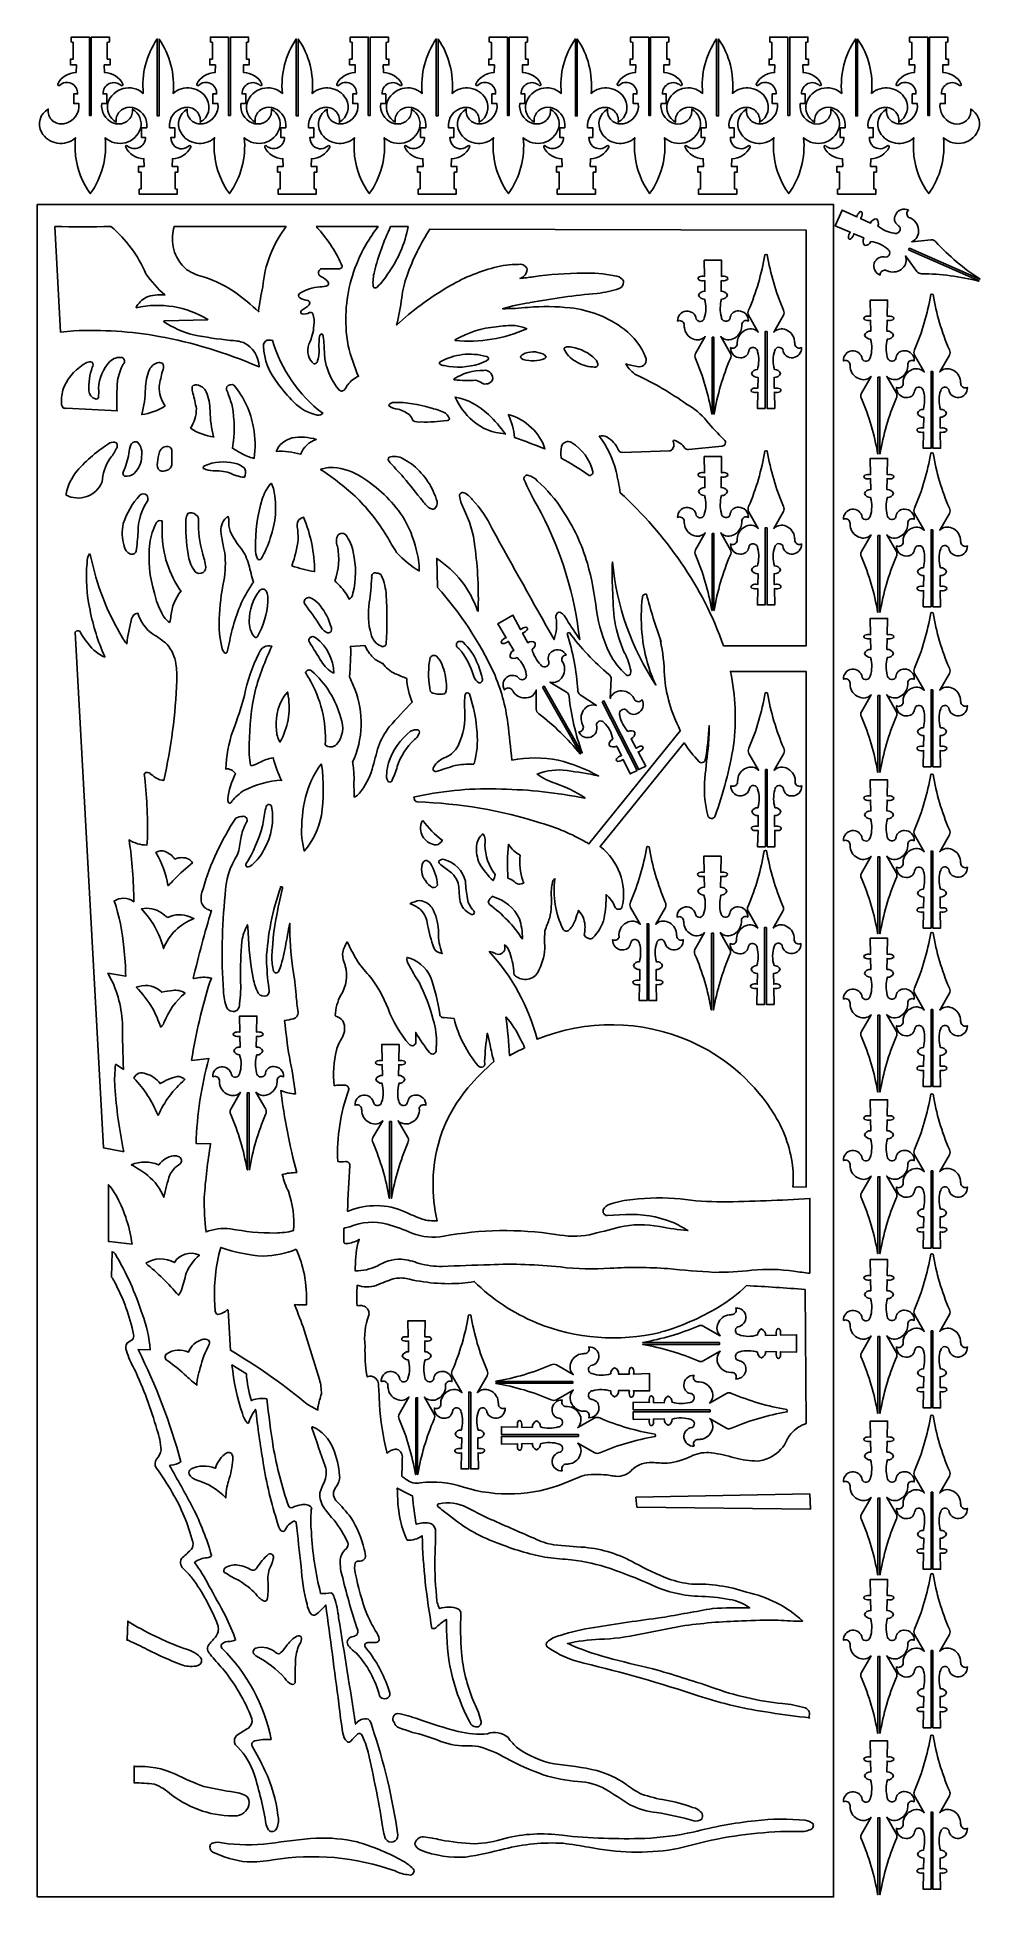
# Model space of a CAD drawing. Header units: millimetres. Extents: x -2429 to -1435, y -981 to 981.
import ezdxf

# ---------------------------------------------------------------- set-up
doc = ezdxf.new("R2010")
doc.units = ezdxf.units.MM
doc.layers.add('Image', color=70, linetype='Continuous')

msp = doc.modelspace()

# ---------------------------------------------------------------- linework, layer by layer
at = {"layer": 'Image'}
for points in [[(-2388.6, 855.4, 0.125752), (-2373.1, 815.8, 0.183089), (-2357.4, 874.6, 0.543378), (-2320.1, 884.5, 0.342025), (-2328.7, 904.9, -0.070962), (-2329.2, 899.2, -0.442806), (-2349.2, 890.5, -0.342044), (-2361, 910.7), (-2355.7, 910.7), (-2355.7, 920.9), (-2359.7, 920.9, -0.668348), (-2340.5, 929.8, 0.693962), (-2338.8, 931.3, 0.285476), (-2358.1, 943.5), (-2358.4, 951.5), (-2352.3, 951.5), (-2352.3, 957.6), (-2355.2, 957.6), (-2355.2, 975.2), (-2353, 975.7), (-2353, 980.8), (-2372.1, 980.8), (-2372.1, 898.3), (-2374.1, 898.3), (-2374.1, 980.8), (-2393.2, 980.8), (-2393.2, 975.7), (-2391.1, 975.2), (-2391.1, 957.6), (-2393.9, 957.6), (-2393.9, 951.5), (-2387.8, 951.5), (-2388.2, 943.5, 0.285657), (-2407.4, 931.3, 0.693962), (-2405.7, 929.8, -0.690194), (-2386.6, 920.9), (-2390.5, 920.9), (-2390.5, 910.7), (-2385.2, 910.7, -0.402273), (-2401, 889.5, -0.514022), (-2417.5, 904.9, 0.411255), (-2424.5, 880.4, 0.476881), (-2388.8, 874.6, 0.056015)], [(-2241.9, 855.4, 0.125752), (-2226.4, 815.8, 0.183089), (-2210.7, 874.6, 0.543378), (-2173.4, 884.5, 0.342025), (-2182, 904.9, -0.070962), (-2182.5, 899.2, -0.442806), (-2202.5, 890.5, -0.342044), (-2214.3, 910.7), (-2209, 910.7), (-2209, 920.9), (-2213, 920.9, -0.668348), (-2193.8, 929.8, 0.693962), (-2192.1, 931.3, 0.285476), (-2211.4, 943.5), (-2211.7, 951.5), (-2205.7, 951.5), (-2205.7, 957.6), (-2208.5, 957.6), (-2208.5, 975.2), (-2206.3, 975.7), (-2206.3, 980.8), (-2225.4, 980.8), (-2225.4, 898.3), (-2227.5, 898.3), (-2227.5, 980.8), (-2246.5, 980.8), (-2246.5, 975.7), (-2244.4, 975.2), (-2244.4, 957.6), (-2247.2, 957.6), (-2247.2, 951.5), (-2241.1, 951.5), (-2241.5, 943.5, 0.285657), (-2260.7, 931.3, 0.693962), (-2259, 929.8, -0.690194), (-2239.9, 920.9), (-2243.9, 920.9), (-2243.9, 910.7), (-2238.5, 910.7, -0.402273), (-2254.3, 889.5, -0.514022), (-2270.8, 904.9, 0.411255), (-2277.8, 880.4, 0.476881), (-2242.1, 874.6, 0.056015)], [(-2094.3, 855.4, 0.125752), (-2078.8, 815.8, 0.183089), (-2063.1, 874.6, 0.543378), (-2025.9, 884.5, 0.342025), (-2034.4, 904.9, -0.070962), (-2034.9, 899.2, -0.442806), (-2054.9, 890.5, -0.342044), (-2066.8, 910.7), (-2061.4, 910.7), (-2061.4, 920.9), (-2065.4, 920.9, -0.668348), (-2046.2, 929.8, 0.693962), (-2044.5, 931.3, 0.285476), (-2063.8, 943.5), (-2064.1, 951.5), (-2058.1, 951.5), (-2058.1, 957.6), (-2060.9, 957.6), (-2060.9, 975.2), (-2058.7, 975.7), (-2058.7, 980.8), (-2077.8, 980.8), (-2077.8, 898.3), (-2079.9, 898.3), (-2079.9, 980.8), (-2099, 980.8), (-2099, 975.7), (-2096.8, 975.2), (-2096.8, 957.6), (-2099.6, 957.6), (-2099.6, 951.5), (-2093.6, 951.5), (-2093.9, 943.5, 0.285657), (-2113.1, 931.3, 0.693962), (-2111.4, 929.8, -0.690194), (-2092.3, 920.9), (-2096.3, 920.9), (-2096.3, 910.7), (-2090.9, 910.7, -0.402273), (-2106.7, 889.5, -0.514022), (-2123.2, 904.9, 0.411255), (-2130.2, 880.4, 0.476881), (-2094.5, 874.6, 0.056015)], [(-1947.6, 855.4, 0.125752), (-1932.1, 815.8, 0.183089), (-1916.4, 874.6, 0.543378), (-1879.2, 884.5, 0.342025), (-1887.7, 904.9, -0.070962), (-1888.2, 899.2, -0.442806), (-1908.2, 890.5, -0.342044), (-1920.1, 910.7), (-1914.7, 910.7), (-1914.7, 920.9), (-1918.7, 920.9, -0.668348), (-1899.5, 929.8, 0.693962), (-1897.8, 931.3, 0.285476), (-1917.1, 943.5), (-1917.4, 951.5), (-1911.4, 951.5), (-1911.4, 957.6), (-1914.2, 957.6), (-1914.2, 975.2), (-1912, 975.7), (-1912, 980.8), (-1931.2, 980.8), (-1931.2, 898.3), (-1933.2, 898.3), (-1933.2, 980.8), (-1952.3, 980.8), (-1952.3, 975.7), (-1950.1, 975.2), (-1950.1, 957.6), (-1952.9, 957.6), (-1952.9, 951.5), (-1946.9, 951.5), (-1947.2, 943.5, 0.285657), (-1966.4, 931.3, 0.693962), (-1964.7, 929.8, -0.690194), (-1945.6, 920.9), (-1949.6, 920.9), (-1949.6, 910.7), (-1944.2, 910.7, -0.402273), (-1960, 889.5, -0.514022), (-1976.5, 904.9, 0.411255), (-1983.5, 880.4, 0.476881), (-1947.8, 874.6, 0.056015)], [(-1798.5, 855.4, 0.125752), (-1783.1, 815.8, 0.183089), (-1767.4, 874.6, 0.543378), (-1730.1, 884.5, 0.342025), (-1738.7, 904.9, -0.070962), (-1739.1, 899.2, -0.442806), (-1759.2, 890.5, -0.342044), (-1771, 910.7), (-1765.6, 910.7), (-1765.6, 920.9), (-1769.6, 920.9, -0.668348), (-1750.4, 929.8, 0.693962), (-1748.8, 931.3, 0.285476), (-1768, 943.5), (-1768.3, 951.5), (-1762.3, 951.5), (-1762.3, 957.6), (-1765.1, 957.6), (-1765.1, 975.2), (-1762.9, 975.7), (-1762.9, 980.8), (-1782.1, 980.8), (-1782.1, 898.3), (-1784.1, 898.3), (-1784.1, 980.8), (-1803.2, 980.8), (-1803.2, 975.7), (-1801, 975.2), (-1801, 957.6), (-1803.8, 957.6), (-1803.8, 951.5), (-1797.8, 951.5), (-1798.1, 943.5, 0.285657), (-1817.3, 931.3, 0.693962), (-1815.7, 929.8, -0.690194), (-1796.5, 920.9), (-1800.5, 920.9), (-1800.5, 910.7), (-1795.1, 910.7, -0.402273), (-1810.9, 889.5, -0.514022), (-1827.4, 904.9, 0.411255), (-1834.4, 880.4, 0.476881), (-1798.8, 874.6, 0.056015)], [(-1651.9, 855.4, 0.125752), (-1636.4, 815.8, 0.183089), (-1620.7, 874.6, 0.543378), (-1583.4, 884.5, 0.342025), (-1592, 904.9, -0.070962), (-1592.4, 899.2, -0.442806), (-1612.5, 890.5, -0.342044), (-1624.3, 910.7), (-1618.9, 910.7), (-1618.9, 920.9), (-1622.9, 920.9, -0.668348), (-1603.8, 929.8, 0.693962), (-1602.1, 931.3, 0.285476), (-1621.3, 943.5), (-1621.6, 951.5), (-1615.6, 951.5), (-1615.6, 957.6), (-1618.4, 957.6), (-1618.4, 975.2), (-1616.2, 975.7), (-1616.2, 980.8), (-1635.4, 980.8), (-1635.4, 898.3), (-1637.4, 898.3), (-1637.4, 980.8), (-1656.5, 980.8), (-1656.5, 975.7), (-1654.3, 975.2), (-1654.3, 957.6), (-1657.1, 957.6), (-1657.1, 951.5), (-1651.1, 951.5), (-1651.4, 943.5, 0.285657), (-1670.6, 931.3, 0.693962), (-1669, 929.8, -0.690194), (-1649.8, 920.9), (-1653.8, 920.9), (-1653.8, 910.7), (-1648.4, 910.7, -0.402273), (-1664.2, 889.5, -0.514022), (-1680.8, 904.9, 0.411255), (-1687.8, 880.4, 0.476881), (-1652.1, 874.6, 0.056015)], [(-1504.3, 855.4, 0.125752), (-1488.8, 815.8, 0.183089), (-1473.1, 874.6, 0.543378), (-1435.8, 884.5, 0.342025), (-1444.4, 904.9, -0.070962), (-1444.8, 899.2, -0.442806), (-1464.9, 890.5, -0.342044), (-1476.7, 910.7), (-1471.3, 910.7), (-1471.3, 920.9), (-1475.3, 920.9, -0.668348), (-1456.2, 929.8, 0.693962), (-1454.5, 931.3, 0.285476), (-1473.7, 943.5), (-1474, 951.5), (-1468, 951.5), (-1468, 957.6), (-1470.8, 957.6), (-1470.8, 975.2), (-1468.6, 975.7), (-1468.6, 980.8), (-1487.8, 980.8), (-1487.8, 898.3), (-1489.8, 898.3), (-1489.8, 980.8), (-1508.9, 980.8), (-1508.9, 975.7), (-1506.7, 975.2), (-1506.7, 957.6), (-1509.5, 957.6), (-1509.5, 951.5), (-1503.5, 951.5), (-1503.8, 943.5, 0.285657), (-1523.1, 931.3, 0.693962), (-1521.4, 929.8, -0.690194), (-1502.2, 920.9), (-1506.2, 920.9), (-1506.2, 910.7), (-1500.8, 910.7, -0.402273), (-1516.6, 889.5, -0.514022), (-1533.2, 904.9, 0.411255), (-1540.2, 880.4, 0.476881), (-1504.5, 874.6, 0.056015)], [(-2284, 865.6, 0.382105), (-2268.9, 866.3, -0.693962), (-2267.2, 864.7, -0.285657), (-2286.5, 852.5), (-2286.8, 844.5), (-2280.8, 844.5), (-2280.8, 838.4), (-2283.6, 838.4), (-2283.6, 820.8), (-2281.4, 820.3), (-2281.4, 815.3), (-2321.7, 815.3), (-2321.7, 820.3), (-2319.5, 820.8), (-2319.5, 838.4), (-2322.3, 838.4), (-2322.3, 844.5), (-2316.3, 844.5), (-2316.6, 852.5, -0.285476), (-2335.8, 864.7, -0.693962), (-2334.1, 866.3, 0.668348), (-2315, 875.1), (-2319, 875.1), (-2319, 885.3), (-2313.6, 885.3, 0.342044), (-2325.4, 905.5, 0.442806), (-2345.5, 896.8, 0.070962), (-2345.9, 891.1, -0.342025), (-2354.5, 911.5, -0.543378), (-2317.2, 921.4, -0.177955), (-2302.5, 978.9), (-2302.5, 897.7), (-2300.5, 897.7), (-2300.5, 978.8, -0.17769), (-2285.8, 921.4, -0.476881), (-2250.1, 915.6, -0.411255), (-2257.1, 891.1, 0.514022), (-2273.7, 906.5, 0.402273), (-2289.5, 885.3), (-2284.1, 885.3), (-2284.1, 875.1), (-2288.1, 875.1, 0.243794)], [(-2137.3, 865.6, 0.382105), (-2122.2, 866.3, -0.693962), (-2120.6, 864.7, -0.285657), (-2139.8, 852.5), (-2140.1, 844.5), (-2134.1, 844.5), (-2134.1, 838.4), (-2136.9, 838.4), (-2136.9, 820.8), (-2134.7, 820.3), (-2134.7, 815.3), (-2175, 815.3), (-2175, 820.3), (-2172.8, 820.8), (-2172.8, 838.4), (-2175.6, 838.4), (-2175.6, 844.5), (-2169.6, 844.5), (-2169.9, 852.5, -0.285476), (-2189.1, 864.7, -0.693962), (-2187.4, 866.3, 0.668348), (-2168.3, 875.1), (-2172.3, 875.1), (-2172.3, 885.3), (-2166.9, 885.3, 0.342044), (-2178.7, 905.5, 0.442806), (-2198.8, 896.8, 0.070962), (-2199.2, 891.1, -0.342025), (-2207.8, 911.5, -0.543378), (-2170.5, 921.4, -0.177955), (-2155.8, 978.9), (-2155.8, 897.7), (-2153.8, 897.7), (-2153.8, 978.8, -0.17769), (-2139.1, 921.4, -0.476881), (-2103.4, 915.6, -0.411255), (-2110.4, 891.1, 0.514022), (-2127, 906.5, 0.402273), (-2142.8, 885.3), (-2137.4, 885.3), (-2137.4, 875.1), (-2141.4, 875.1, 0.243794)], [(-1989.7, 865.6, 0.382105), (-1974.6, 866.3, -0.693962), (-1973, 864.7, -0.285657), (-1992.2, 852.5), (-1992.5, 844.5), (-1986.5, 844.5), (-1986.5, 838.4), (-1989.3, 838.4), (-1989.3, 820.8), (-1987.1, 820.3), (-1987.1, 815.3), (-2027.4, 815.3), (-2027.4, 820.3), (-2025.2, 820.8), (-2025.2, 838.4), (-2028, 838.4), (-2028, 844.5), (-2022, 844.5), (-2022.3, 852.5, -0.285476), (-2041.5, 864.7, -0.693962), (-2039.9, 866.3, 0.668348), (-2020.7, 875.1), (-2024.7, 875.1), (-2024.7, 885.3), (-2019.3, 885.3, 0.342044), (-2031.1, 905.5, 0.442806), (-2051.2, 896.8, 0.070962), (-2051.6, 891.1, -0.342025), (-2060.2, 911.5, -0.543378), (-2023, 921.4, -0.177955), (-2008.2, 978.9), (-2008.2, 897.7), (-2006.2, 897.7), (-2006.2, 978.8, -0.17769), (-1991.5, 921.4, -0.476881), (-1955.9, 915.6, -0.411255), (-1962.9, 891.1, 0.514022), (-1979.4, 906.5, 0.402273), (-1995.2, 885.3), (-1989.8, 885.3), (-1989.8, 875.1), (-1993.8, 875.1, 0.243794)], [(-1843, 865.6, 0.382105), (-1828, 866.3, -0.693962), (-1826.3, 864.7, -0.285657), (-1845.5, 852.5), (-1845.8, 844.5), (-1839.8, 844.5), (-1839.8, 838.4), (-1842.6, 838.4), (-1842.6, 820.8), (-1840.4, 820.3), (-1840.4, 815.3), (-1880.7, 815.3), (-1880.7, 820.3), (-1878.5, 820.8), (-1878.5, 838.4), (-1881.3, 838.4), (-1881.3, 844.5), (-1875.3, 844.5), (-1875.6, 852.5, -0.285476), (-1894.8, 864.7, -0.693962), (-1893.2, 866.3, 0.668348), (-1874, 875.1), (-1878, 875.1), (-1878, 885.3), (-1872.6, 885.3, 0.342044), (-1884.4, 905.5, 0.442806), (-1904.5, 896.8, 0.070962), (-1905, 891.1, -0.342025), (-1913.5, 911.5, -0.543378), (-1876.3, 921.4, -0.177955), (-1861.5, 978.9), (-1861.5, 897.7), (-1859.5, 897.7), (-1859.5, 978.8, -0.17769), (-1844.9, 921.4, -0.476881), (-1809.2, 915.6, -0.411255), (-1816.2, 891.1, 0.514022), (-1832.7, 906.5, 0.402273), (-1848.5, 885.3), (-1843.1, 885.3), (-1843.1, 875.1), (-1847.1, 875.1, 0.243794)], [(-1693.9, 865.6, 0.382105), (-1678.9, 866.3, -0.693962), (-1677.2, 864.7, -0.285657), (-1696.4, 852.5), (-1696.8, 844.5), (-1690.7, 844.5), (-1690.7, 838.4), (-1693.5, 838.4), (-1693.5, 820.8), (-1691.3, 820.3), (-1691.3, 815.3), (-1731.6, 815.3), (-1731.6, 820.3), (-1729.4, 820.8), (-1729.4, 838.4), (-1732.2, 838.4), (-1732.2, 844.5), (-1726.2, 844.5), (-1726.5, 852.5, -0.285476), (-1745.8, 864.7, -0.693962), (-1744.1, 866.3, 0.668348), (-1724.9, 875.1), (-1728.9, 875.1), (-1728.9, 885.3), (-1723.5, 885.3, 0.342044), (-1735.4, 905.5, 0.442806), (-1755.4, 896.8, 0.070962), (-1755.9, 891.1, -0.342025), (-1764.4, 911.5, -0.543378), (-1727.2, 921.4, -0.177955), (-1712.5, 978.9), (-1712.5, 897.7), (-1710.4, 897.7), (-1710.4, 978.8, -0.17769), (-1695.8, 921.4, -0.476881), (-1660.1, 915.6, -0.411255), (-1667.1, 891.1, 0.514022), (-1683.6, 906.5, 0.402273), (-1699.4, 885.3), (-1694, 885.3), (-1694, 875.1), (-1698, 875.1, 0.243794)], [(-1547.2, 865.6, 0.382105), (-1532.2, 866.3, -0.693962), (-1530.5, 864.7, -0.285657), (-1549.7, 852.5), (-1550.1, 844.5), (-1544, 844.5), (-1544, 838.4), (-1546.8, 838.4), (-1546.8, 820.8), (-1544.7, 820.3), (-1544.7, 815.3), (-1584.9, 815.3), (-1584.9, 820.3), (-1582.7, 820.8), (-1582.7, 838.4), (-1585.5, 838.4), (-1585.5, 844.5), (-1579.5, 844.5), (-1579.8, 852.5, -0.285476), (-1599.1, 864.7, -0.693962), (-1597.4, 866.3, 0.668348), (-1578.2, 875.1), (-1582.2, 875.1), (-1582.2, 885.3), (-1576.9, 885.3, 0.342044), (-1588.7, 905.5, 0.442806), (-1608.7, 896.8, 0.070962), (-1609.2, 891.1, -0.342025), (-1617.8, 911.5, -0.543378), (-1580.5, 921.4, -0.177955), (-1565.8, 978.9), (-1565.8, 897.7), (-1563.7, 897.7), (-1563.7, 978.8, -0.17769), (-1549.1, 921.4, -0.476881), (-1513.4, 915.6, -0.411255), (-1520.4, 891.1, 0.514022), (-1536.9, 906.5, 0.402273), (-1552.7, 885.3), (-1547.3, 885.3), (-1547.3, 875.1), (-1551.3, 875.1, 0.243794)], [(-1509.9, 756.3), (-1509.1, 758.2), (-1434.9, 725.4, 0.210658), (-1435, 725.7, -0.059291), (-1481.4, 764.9, 0.248044), (-1486.3, 767.1), (-1506.7, 765, 0.35116), (-1499.5, 777.7, 0.304334), (-1509.8, 790.7, -0.502435), (-1510, 798.2, 0.435338), (-1523.9, 793.2, 0.382908), (-1521.3, 782.4, -0.133888), (-1519, 779.9, -0.600156), (-1525.3, 773.9, -0.13246), (-1542.5, 781.7, 0.331722), (-1543.8, 789.1, 0.340003), (-1550.3, 784.5), (-1560.7, 789.4, 0.183169), (-1558.8, 795.1, 0.599927), (-1561.5, 796.4, 0.176895), (-1564.5, 791.1), (-1580.1, 798.4), (-1587.4, 781.6), (-1571.6, 775, 0.180821), (-1573.5, 769.3, 0.599927), (-1570.8, 768, 0.179213), (-1567.8, 773.4), (-1557.2, 769, 0.340003), (-1556.1, 761.1, 0.28982), (-1549.8, 765.2, -0.166429), (-1531.6, 756.9, -0.704438), (-1534, 748.8, 0.969952), (-1540.1, 729.9, -0.483016), (-1534.4, 734.9, -0.02743), (-1530.8, 733.7, 0.277564), (-1516.4, 737.1, 0.318641), (-1513.3, 750), (-1501.2, 733.5, 0.248044), (-1496.2, 731.3, -0.059291), (-1436, 723.4, 0.209547), (-1435.7, 723.6)], [(-2196.8, 633.7, 0.055717), (-2300.7, 665.2, 0.055341), (-2390.6, 671, 0.026801), (-2404.4, 669.5), (-2410.4, 781, 0.00537), (-2351.4, 781, -0.11968), (-2314.5, 731.2, 0.056099), (-2294.5, 708.9, 0.123532), (-2314.5, 706.2, 0.13944), (-2324.9, 695.7), (-2324.5, 695.4, -0.195549), (-2249.1, 682.9), (-2249.5, 682.7), (-2294.7, 681.6), (-2295.9, 680.9, 0.079667), (-2264.2, 666.7, 0.018908), (-2225.5, 660.9, -0.074719), (-2211.4, 658.6, -0.284008), (-2195, 633)], [(-2166.5, 781, 0.068849), (-2183.4, 750.9, 0.07056), (-2191.3, 717.4, 0.012715), (-2195.7, 692), (-2195.4, 691.1, 0.019744), (-2219.9, 711.5, 0.070182), (-2252.7, 727.7, -0.091664), (-2271.4, 735.5), (-2271.9, 735.9, -0.092646), (-2281.9, 748.8, -0.138231), (-2286.4, 771.2, -0.059173), (-2284.5, 781)], [(-2135, 781), (-2069.5, 781, 0.071419), (-2092.5, 740.9, 0.107822), (-2103.4, 674.8, 0.031288), (-2101.2, 655.3, 0.032142), (-2090.3, 622.9), (-2090.1, 623.3, 0.120439), (-2101.6, 614.2, 0.013297), (-2102.5, 612.9, -0.208119), (-2107, 607.6, -0.016082), (-2107.6, 607.3, -0.234395), (-2111.3, 609.4, -0.099653), (-2123.7, 632.9, -0.053086), (-2126.2, 646.6, 0.042046), (-2127.6, 664.9, 0.211011), (-2128.7, 667.8, 0.243397), (-2131.1, 666, 0.047965), (-2131.3, 665.5, 0.035683), (-2132, 653.5, -0.109794), (-2133.3, 639.8, -0.307912), (-2135.6, 636.6, -0.104013), (-2137.2, 636.3, -0.14732), (-2143.1, 645, -0.173925), (-2142.5, 656.9, 0.09936), (-2137.3, 676.6, 0.11628), (-2138.4, 689.2, 0.313145), (-2142, 690.2, -0.149086), (-2149.7, 688.8, -0.315525), (-2151.2, 690.5, -0.275593), (-2150.3, 692.4, 0.056456), (-2142.3, 698.5, 0.436023), (-2142.6, 702.3, 0.099829), (-2143.7, 702.9, -0.106417), (-2152.2, 705.9, -0.536182), (-2152.4, 710.5, -0.112539), (-2130.9, 717.5, 0.13085), (-2122.7, 718.8, 0.314406), (-2122.1, 722.3, 0.132601), (-2129.1, 728, -0.225376), (-2132.1, 730.6, -0.326161), (-2130.8, 735.7, -0.067449), (-2129.7, 736.4, -0.00482), (-2110, 736.5, 0.266886), (-2107.8, 738, 0.116263), (-2107.5, 739.1, 0.085397), (-2132.4, 778.2, 0.006839)], [(-2056.3, 781), (-2038, 781, -0.118135), (-2059.6, 730.9, -0.075309), (-2070.2, 717.6, -0.672115), (-2074.8, 718.1, -0.083037), (-2073.4, 733.5, -0.051176)], [(-1705.3, 338.7, 0.070253), (-1750, 426.4, 0.056653), (-1814.1, 500.3, 0.01433), (-1818.5, 522.7, 0.004741), (-1818.5, 522.8, 0.101748), (-1836.2, 559.9, -0.21198), (-1828.4, 559.3, -0.151306), (-1815.9, 545.2, 0.30387), (-1812.2, 542.8), (-1762.2, 544.4, 0.206993), (-1759.3, 545.8, 0.274241), (-1757.9, 553.3, 0.044209), (-1758.2, 553.9, -0.750391), (-1756.7, 555.5, 0.03091), (-1756.2, 555.3, -0.147235), (-1745.9, 547.4, 0.265233), (-1742.3, 545.8), (-1706.7, 549.3, 0.641252), (-1704.4, 556.1, -0.025497), (-1723.2, 576.1, 0.096825), (-1744.1, 593.7, 0.046013), (-1796.8, 624.4, -0.150788), (-1808.3, 636.1, 0.008689), (-1808.2, 636.1, 0.029133), (-1794.5, 633.1, 0.023772), (-1794.1, 633.1, 0.574365), (-1787.5, 643.1, 0.13821), (-1809.9, 672.7, 0.000122), (-1809.9, 672.7, 0.135207), (-1867, 695.3, 0.001262), (-1867, 695.3, 0.045259), (-1911.2, 695.8, 0.00629), (-1911.3, 695.8, -0.02302), (-1938.2, 694.3, -0.04319), (-1909.4, 700.7, 0.012634), (-1909.2, 700.8, -0.023636), (-1838.5, 710.5, 0.01027), (-1838.4, 710.5, 0.042971), (-1815.2, 715.6, 0.042504), (-1814.6, 715.9, 0.28009), (-1810.6, 722.3, 0.188324), (-1811.6, 725, 0.204807), (-1820, 728.9, 0.069218), (-1853.5, 731.8, 0.034051), (-1905.8, 728.1, 0.011152), (-1906, 728.1, -0.02707), (-1919.9, 726.3, -0.007265), (-1918.3, 727, 0.014897), (-1918.1, 727.1, 0.204945), (-1912.5, 734.1, 0.197511), (-1912.8, 737.1, 0.335805), (-1921.6, 741, 0.077716), (-1947.1, 737.7, 0.074177), (-1996.2, 717, 0.056452), (-2050.1, 677, 0.032617), (-2044.6, 705.9, -0.050003), (-2039, 729.4, -0.060471), (-2014.9, 778.3), (-1618.1, 777.3), (-1618.1, 338.7)], [(-1717.3, 664.3), (-1715.3, 664.3), (-1715.3, 583.2, 0.210658), (-1715.1, 583.4, -0.059291), (-1698, 641.7, 0.248044), (-1697.9, 647.1), (-1708.1, 664.9, 0.35116), (-1693.5, 663.4, 0.304334), (-1685.9, 678.1, -0.502435), (-1679, 681.3, 0.435338), (-1689.2, 692, 0.382908), (-1698.1, 685.3, -0.133888), (-1699.4, 682.2, -0.600156), (-1707.5, 685.5, -0.13246), (-1707.3, 704.4, 0.331722), (-1701, 708.5, 0.340003), (-1707.8, 712.7), (-1707.6, 724.1, 0.183169), (-1701.6, 724.7, 0.599927), (-1701.5, 727.7, 0.176895), (-1707.5, 728.4), (-1707.2, 745.5), (-1725.5, 745.5), (-1725.1, 728.4, 0.180821), (-1731.1, 727.8, 0.599927), (-1731.2, 724.7, 0.179213), (-1725, 724.1), (-1724.8, 712.7, 0.340003), (-1731.6, 708.5, 0.28982), (-1725.3, 704.4, -0.166429), (-1725.6, 684.4, -0.704438), (-1733.9, 683.4, 0.969952), (-1753.6, 681.3, -0.483016), (-1746.8, 678.1, -0.02743), (-1746.5, 674.3, 0.277564), (-1737.5, 662.6, 0.318641), (-1724.5, 664.9), (-1734.7, 647.1, 0.248044), (-1734.7, 641.7, -0.059291), (-1717.6, 583.4, 0.209547), (-1717.3, 583.2)], [(-1659.3, 670.3), (-1661.3, 670.3), (-1661.3, 589.1), (-1669.5, 589.1), (-1669.1, 606.2, -0.176895), (-1675.2, 606.8, -0.599927), (-1675.1, 609.9, -0.183169), (-1669.1, 610.4), (-1668.8, 621.9, -0.340003), (-1675.6, 626.1, -0.331722), (-1669.4, 630.2, 0.13246), (-1669.2, 649, 0.600156), (-1677.3, 652.4, 0.133888), (-1678.6, 649.3, -0.382908), (-1687.4, 642.6, -0.435338), (-1697.7, 653.3, 0.502435), (-1690.8, 656.5, -0.304334), (-1683.1, 671.2, -0.35116), (-1668.5, 669.7), (-1678.7, 687.4, -0.248044), (-1678.7, 692.9, 0.059291), (-1661.6, 751.2, -0.319458), (-1659.1, 751.2, 0.059291), (-1642, 692.9, -0.248044), (-1641.9, 687.4), (-1652.2, 669.7, -0.318641), (-1639.1, 672, -0.277564), (-1630.2, 660.2, 0.02743), (-1629.9, 656.5, 0.483016), (-1623, 653.3, -0.969952), (-1642.7, 651.2, 0.704438), (-1651.1, 650.2, 0.166429), (-1651.3, 630.2, -0.331722), (-1645, 626.1, -0.340003), (-1651.8, 621.9), (-1651.6, 610.4, -0.179213), (-1645.5, 609.8, -0.599927), (-1645.6, 606.8, -0.180821), (-1651.5, 606.2), (-1651.2, 589.1), (-1659.3, 589.1)], [(-1484.3, 628.3), (-1486.3, 628.3), (-1486.3, 547.1), (-1494.5, 547.1), (-1494.1, 564.2, -0.176895), (-1500.2, 564.8, -0.599927), (-1500.1, 567.9, -0.183169), (-1494.1, 568.4), (-1493.8, 579.9, -0.340003), (-1500.6, 584.1, -0.331722), (-1494.4, 588.2, 0.13246), (-1494.2, 607, 0.600156), (-1502.3, 610.4, 0.133888), (-1503.6, 607.3, -0.382908), (-1512.4, 600.6, -0.435338), (-1522.7, 611.3, 0.502435), (-1515.8, 614.5, -0.304334), (-1508.1, 629.2, -0.35116), (-1493.5, 627.7), (-1503.7, 645.4, -0.248044), (-1503.7, 650.9, 0.059291), (-1486.6, 709.2, -0.319458), (-1484.1, 709.2, 0.059291), (-1467, 650.9, -0.248044), (-1466.9, 645.4), (-1477.2, 627.7, -0.318641), (-1464.1, 630, -0.277564), (-1455.2, 618.2, 0.02743), (-1454.9, 614.5, 0.483016), (-1448, 611.3, -0.969952), (-1467.7, 609.2, 0.704438), (-1476.1, 608.2, 0.166429), (-1476.3, 588.2, -0.331722), (-1470, 584.1, -0.340003), (-1476.8, 579.9), (-1476.6, 568.4, -0.179213), (-1470.5, 567.8, -0.599927), (-1470.6, 564.8, -0.180821), (-1476.5, 564.2), (-1476.2, 547.1), (-1484.3, 547.1)], [(-1542.3, 622.3), (-1540.3, 622.3), (-1540.3, 541.2, 0.210658), (-1540.1, 541.4, -0.059291), (-1523, 599.7, 0.248044), (-1522.9, 605.1), (-1533.1, 622.9, 0.35116), (-1518.5, 621.4, 0.304334), (-1510.9, 636.1, -0.502435), (-1504, 639.3, 0.435338), (-1514.2, 650, 0.382908), (-1523.1, 643.3, -0.133888), (-1524.4, 640.2, -0.600156), (-1532.5, 643.5, -0.13246), (-1532.3, 662.4, 0.331722), (-1526, 666.5, 0.340003), (-1532.8, 670.7), (-1532.6, 682.1, 0.183169), (-1526.6, 682.7, 0.599927), (-1526.5, 685.7, 0.176895), (-1532.5, 686.4), (-1532.2, 703.5), (-1550.5, 703.5), (-1550.1, 686.4, 0.180821), (-1556.1, 685.8, 0.599927), (-1556.2, 682.7, 0.179213), (-1550, 682.1), (-1549.8, 670.7, 0.340003), (-1556.6, 666.5, 0.28982), (-1550.3, 662.4, -0.166429), (-1550.6, 642.4, -0.704438), (-1558.9, 641.4, 0.969952), (-1578.6, 639.3, -0.483016), (-1571.8, 636.1, -0.02743), (-1571.5, 632.3, 0.277564), (-1562.5, 620.6, 0.318641), (-1549.5, 622.9), (-1559.7, 605.1, 0.248044), (-1559.7, 599.7, -0.059291), (-1542.6, 541.4, 0.209547), (-1542.3, 541.2)], [(-1988, 661.8, -0.109794), (-1945, 675.3, -0.056179), (-1924.8, 676.5, -0.066282), (-1912.8, 673.3, -0.132276), (-1988.2, 660.8, -0.176858)], [(-2128, 584.1, -0.158687), (-2180.9, 660.9, 0.083571), (-2186.6, 661.2, 0.27766), (-2190.6, 654.9, 0.158514), (-2175.3, 615.6, 0.045285), (-2158.6, 595.9, 0.147818), (-2133.7, 582.1, 0.311336), (-2127.8, 584.5)], [(-1919.3, 643.4, 0.269196), (-1916.4, 640.8, 0.15087), (-1893.7, 641.7, 0.142232), (-1892.3, 643.3, 0.239256), (-1895.7, 646.6, 0.229891), (-1916.8, 646.2, 0.164868)], [(-1873.5, 652.5, 0.173408), (-1861.4, 638.9, 0.130482), (-1843.1, 632.9, 0.287618), (-1837.6, 634.4, 0.180791), (-1840.5, 641.1, 0.158045), (-1865.3, 653.7, 0.14817), (-1872.2, 653.6, 0.127873)], [(-2345, 587.4, -0.034011), (-2344.3, 618.4, -0.094734), (-2338.3, 635.7, 0.504838), (-2339.4, 642.9, 0.237109), (-2352.4, 638.7, 0.181586), (-2364.5, 610.3, -0.070621), (-2364.6, 600.6, -0.426753), (-2367.8, 599.2, -0.308438), (-2374.8, 607.7, -0.091465), (-2371, 632.7, 0.371966), (-2371.1, 637.8, 0.216292), (-2376.8, 637.6, 0.16251), (-2400.7, 612.4, 0.109609), (-2403.4, 596.7, 0.218881), (-2401.9, 589.9, 0.190384), (-2398.7, 589.3), (-2344.6, 586.6, -0.037992)], [(-2294.2, 591.8, -0.1557), (-2300.5, 612.5, -0.016663), (-2297, 628.5, 0.14797), (-2296.1, 635.6, 0.305411), (-2301.1, 637.5, 0.233597), (-2310.8, 630.2, 0.096163), (-2315, 610.1, -0.063277), (-2318.8, 582.7), (-2318.9, 582.7, 0.114416), (-2294.4, 591.7)], [(-2004.9, 636.2, -0.399385), (-2004.1, 638.2, -0.199752), (-1955.6, 644, -0.485403), (-1953.1, 641.1, -0.101265), (-1962.6, 636.3, -0.132419), (-1999.7, 634.3, -0.175719)], [(-1989, 619.4, -0.874802), (-1989.3, 620.3, -0.152847), (-1958.1, 629.3, -0.563483), (-1949.1, 618.7, -0.367131), (-1959.9, 615.7, 0.109815), (-1966.6, 618.9, -0.041457)], [(-2267.6, 568.3, 0.1557), (-2261.2, 589, 0.016663), (-2264.8, 605.1, -0.14797), (-2265.6, 612.2, -0.305411), (-2260.6, 614, -0.233597), (-2250.9, 606.7, -0.096163), (-2246.8, 586.7, 0.063277), (-2243, 559.2), (-2242.8, 559.2, -0.114416), (-2267.4, 568.2)], [(-2221.6, 613.6, -0.135411), (-2201.1, 569, -0.094059), (-2200.4, 536.4, -0.066353), (-2214.8, 542.3, -0.005462), (-2222.9, 547.1), (-2223.2, 547.2, 0.085705), (-2223.4, 591.8, 0.015323), (-2228.2, 606, -0.221704), (-2229.1, 611.9, -0.37923)], [(-2058.4, 592.9, -0.219096), (-2052.7, 595.6, -0.080648), (-2014.6, 589.7, -0.052945), (-2000.6, 585.3, -0.212147), (-1994.1, 578.2, -0.302887), (-1997, 576.4, -0.044686), (-2024.2, 574.9, -0.192265), (-2032.8, 576.6, 0.026199), (-2036.3, 582.3, 0.096105), (-2048.7, 588.4, -0.181817), (-2058.2, 592.1, -0.131427)], [(-1935.9, 562.5, -0.171406), (-1969.9, 576.3, -0.102962), (-1988.4, 601.2, -0.144732), (-1953.1, 582.7, -0.049874), (-1935.3, 562, 0.114898)], [(-1932.4, 582.8, -0.083975), (-1925.5, 558.4, -0.014394), (-1893.6, 546.5, 0.143557), (-1907.9, 568.8, 0.136093)], [(-2360.6, 511.6, -0.134333), (-2352.7, 535.8, 0.056725), (-2345.7, 546.6, 0.34853), (-2345.8, 552.9, 0.233165), (-2352.5, 552.8, 0.067189), (-2387, 523.5, 0.125582), (-2398.5, 499.2, -0.03416), (-2398.9, 497.9, 0.442103)], [(-2337, 517.9, -0.419599), (-2338.3, 522, 0.058639), (-2332.4, 541.5, -0.10443), (-2330.2, 550.9, -0.432266), (-2323.3, 553.6, -0.240959), (-2319, 538.4, -0.198356), (-2326.8, 520.7, -0.236412)], [(-2177.1, 543.9, -0.236139), (-2160.1, 558.1, -0.120488), (-2134.7, 556.4, 0.24074), (-2151.3, 540.7), (-2151.4, 540.9, 0.08176)], [(-1876.3, 536.8, -0.032322), (-1847, 518.3, 0.475789), (-1843.1, 522.6, 0.203239), (-1865.5, 553.1, 0.491971), (-1876.2, 549.1, 0.075475), (-1876.5, 537.3, 0.305697)], [(-2287.2, 545, -0.004558), (-2287.1, 529.6, -0.284794), (-2292.1, 524, -0.223588), (-2299.9, 523.7, -0.298761), (-2302.4, 532, -0.014716), (-2300.2, 543.4, -0.400508), (-2289.7, 548.7, -0.267251)], [(-2253.7, 525.7, 0.089085), (-2243.5, 523.3, -0.090858), (-2226.5, 521.3, 0.084657), (-2210.5, 516.5, 0.226494), (-2210.1, 525.6, 0.160057), (-2221.2, 531.4, 0.1557), (-2252.5, 528.8, 0.490441)], [(-2009.9, 483.4, 0.229775), (-2007.3, 491.1, 0.147239), (-2032.3, 529, 0.041131), (-2041.4, 535.1, 0.203606), (-2056.6, 538, 0.573708), (-2058.7, 534.2, 0.004358), (-2042.6, 516.4, 0.004378), (-2022.4, 491.5, 0.131852), (-2014.3, 483.6, 0.257608)], [(-1717.3, 457.2), (-1715.3, 457.2), (-1715.3, 376.1, 0.210658), (-1715.1, 376.3, -0.059291), (-1698, 434.6, 0.248044), (-1697.9, 440.1), (-1708.1, 457.8, 0.35116), (-1693.5, 456.3, 0.304334), (-1685.9, 471, -0.502435), (-1679, 474.2, 0.435338), (-1689.2, 484.9, 0.382908), (-1698.1, 478.2, -0.133888), (-1699.4, 475.1, -0.600156), (-1707.5, 478.5, -0.13246), (-1707.3, 497.3, 0.331722), (-1701, 501.4, 0.340003), (-1707.8, 505.6), (-1707.6, 517.1, 0.183169), (-1701.6, 517.6, 0.599927), (-1701.5, 520.7, 0.176895), (-1707.5, 521.3), (-1707.2, 538.4), (-1725.5, 538.4), (-1725.1, 521.3, 0.180821), (-1731.1, 520.7, 0.599927), (-1731.2, 517.6, 0.179213), (-1725, 517.1), (-1724.8, 505.6, 0.340003), (-1731.6, 501.4, 0.28982), (-1725.3, 497.3, -0.166429), (-1725.6, 477.3, -0.704438), (-1733.9, 476.3, 0.969952), (-1753.6, 474.2, -0.483016), (-1746.8, 471, -0.02743), (-1746.5, 467.3, 0.277564), (-1737.5, 455.5, 0.318641), (-1724.5, 457.8), (-1734.7, 440.1, 0.248044), (-1734.7, 434.6, -0.059291), (-1717.6, 376.3, 0.209547), (-1717.3, 376.1)], [(-1659.3, 463.2), (-1661.3, 463.2), (-1661.3, 382), (-1669.5, 382), (-1669.1, 399.1, -0.176895), (-1675.2, 399.7, -0.599927), (-1675.1, 402.8, -0.183169), (-1669.1, 403.4), (-1668.8, 414.8, -0.340003), (-1675.6, 419, -0.331722), (-1669.4, 423.1, 0.13246), (-1669.2, 442, 0.600156), (-1677.3, 445.3, 0.133888), (-1678.6, 442.2, -0.382908), (-1687.4, 435.5, -0.435338), (-1697.7, 446.2, 0.502435), (-1690.8, 449.4, -0.304334), (-1683.1, 464.1, -0.35116), (-1668.5, 462.6), (-1678.7, 480.4, -0.248044), (-1678.7, 485.8, 0.059291), (-1661.6, 544.1, -0.319458), (-1659.1, 544.1, 0.059291), (-1642, 485.8, -0.248044), (-1641.9, 480.4), (-1652.2, 462.6, -0.318641), (-1639.1, 464.9, -0.277564), (-1630.2, 453.1, 0.02743), (-1629.9, 449.4, 0.483016), (-1623, 446.2, -0.969952), (-1642.7, 444.1, 0.704438), (-1651.1, 443.1, 0.166429), (-1651.3, 423.1, -0.331722), (-1645, 419, -0.340003), (-1651.8, 414.8), (-1651.6, 403.4, -0.179213), (-1645.5, 402.8, -0.599927), (-1645.6, 399.7, -0.180821), (-1651.5, 399.1), (-1651.2, 382), (-1659.3, 382)], [(-1542.3, 455.2), (-1540.3, 455.2), (-1540.3, 374.1, 0.210658), (-1540.1, 374.3, -0.059291), (-1523, 432.6, 0.248044), (-1522.9, 438.1), (-1533.1, 455.8, 0.35116), (-1518.5, 454.3, 0.304334), (-1510.9, 469, -0.502435), (-1504, 472.2, 0.435338), (-1514.2, 482.9, 0.382908), (-1523.1, 476.2, -0.133888), (-1524.4, 473.1, -0.600156), (-1532.5, 476.5, -0.13246), (-1532.3, 495.3, 0.331722), (-1526, 499.4, 0.340003), (-1532.8, 503.6), (-1532.6, 515.1, 0.183169), (-1526.6, 515.6, 0.599927), (-1526.5, 518.7, 0.176895), (-1532.5, 519.3), (-1532.2, 536.4), (-1550.5, 536.4), (-1550.1, 519.3, 0.180821), (-1556.1, 518.7, 0.599927), (-1556.2, 515.6, 0.179213), (-1550, 515.1), (-1549.8, 503.6, 0.340003), (-1556.6, 499.4, 0.28982), (-1550.3, 495.3, -0.166429), (-1550.6, 475.3, -0.704438), (-1558.9, 474.3, 0.969952), (-1578.6, 472.2, -0.483016), (-1571.8, 469, -0.02743), (-1571.5, 465.3, 0.277564), (-1562.5, 453.5, 0.318641), (-1549.5, 455.8), (-1559.7, 438.1, 0.248044), (-1559.7, 432.6, -0.059291), (-1542.6, 374.3, 0.209547), (-1542.3, 374.1)], [(-1484.3, 461.2), (-1486.3, 461.2), (-1486.3, 380), (-1494.5, 380), (-1494.1, 397.1, -0.176895), (-1500.2, 397.7, -0.599927), (-1500.1, 400.8, -0.183169), (-1494.1, 401.4), (-1493.8, 412.8, -0.340003), (-1500.6, 417, -0.331722), (-1494.4, 421.1, 0.13246), (-1494.2, 440, 0.600156), (-1502.3, 443.3, 0.133888), (-1503.6, 440.2, -0.382908), (-1512.4, 433.5, -0.435338), (-1522.7, 444.2, 0.502435), (-1515.8, 447.4, -0.304334), (-1508.1, 462.1, -0.35116), (-1493.5, 460.6), (-1503.7, 478.4, -0.248044), (-1503.7, 483.8, 0.059291), (-1486.6, 542.1, -0.319458), (-1484.1, 542.1, 0.059291), (-1467, 483.8, -0.248044), (-1466.9, 478.4), (-1477.2, 460.6, -0.318641), (-1464.1, 462.9, -0.277564), (-1455.2, 451.1, 0.02743), (-1454.9, 447.4, 0.483016), (-1448, 444.2, -0.969952), (-1467.7, 442.1, 0.704438), (-1476.1, 441.1, 0.166429), (-1476.3, 421.1, -0.331722), (-1470, 417, -0.340003), (-1476.8, 412.8), (-1476.6, 401.4, -0.179213), (-1470.5, 400.8, -0.599927), (-1470.6, 397.7, -0.180821), (-1476.5, 397.1), (-1476.2, 380), (-1484.3, 380)], [(-2182, 510.1, 0.150124), (-2182.9, 509.5, 0.114771), (-2191.7, 493.5, 0.086667), (-2198.7, 441.6, 0.150828), (-2196.8, 430.6, 0.544381), (-2193, 430.4, 0.062526), (-2183.3, 452.5, 0.14155), (-2179.6, 502.9, 0.065945)], [(-2129.2, 524.2, -0.039452), (-2091.7, 494.6, -0.057017), (-2060.3, 454.5, 0.019387), (-2050, 437.2, 0.075644), (-2026.1, 417.7, 0.073265), (-2029.3, 440.5, 0.075856), (-2043.7, 475.4, 0.106424), (-2086.8, 516.5, 0.129078), (-2116.7, 526.9, 0.11087), (-2130.2, 524.7, -0.019735)], [(-1750.5, 249.3), (-1847.1, 130, 0.012698), (-1850.3, 131.7, 0.061853), (-1897.7, 151.8, 0.06893), (-2028, 174.1, -0.364267), (-2031.4, 177.4, 0.51172), (-2032.1, 179), (-2027.3, 180.1, -0.064193), (-1939.5, 187.6, -0.046443), (-1851.5, 178), (-1851.4, 178.6, 0.056133), (-1882.8, 193.8, -0.068261), (-1901.9, 203.4, -0.131487), (-1870.2, 207.2, -0.01861), (-1837.3, 201.6, 0.065543), (-1879.5, 218.2, 0.096604), (-1928.4, 218.2, 0.005985), (-1932.7, 257, 0.072315), (-1947.6, 310.5, 0.072888), (-2006.9, 400.4), (-2007.7, 430.9, -0.168121), (-1964.7, 375.7), (-1964, 375.3, 0.03938), (-1967.4, 443.7, 0.094125), (-1979.6, 483.8, -0.075262), (-1983.8, 497, -0.5276), (-1979.2, 500.2, -0.152323), (-1970.2, 493.1, -0.077729), (-1949.1, 462.1, 0.002893), (-1883.9, 345.4, 0.126467), (-1881.9, 368.6), (-1882.4, 368.2, -0.024833), (-1881.4, 371.9, -0.460589), (-1877.1, 373.9, -0.160781), (-1870.6, 366.5, 0.012121), (-1856.9, 345.4), (-1858, 353.6, 0.094454), (-1901.9, 486.8, -0.03727), (-1915.7, 514.5, -0.574656), (-1911, 518.6, -0.156064), (-1901.6, 512.9, -0.071969), (-1875, 481.6, -0.077411), (-1848.8, 425.8, -0.044867), (-1839.3, 376, 0.073252), (-1825.4, 331.1, 0.090704), (-1807.8, 308.1, 0.34799), (-1803.8, 308.2, 0.222871), (-1803.6, 314.7, 0.078255), (-1810.2, 332.5, -0.057733), (-1819.9, 364.3, -0.02669), (-1822.2, 398.4, -0.037873), (-1822.3, 427.2, 0.123619), (-1776.5, 297.4, -0.030178), (-1784.1, 316.1, -0.103047), (-1790.8, 390.1, -0.428936), (-1786.5, 393.1, 0.020408), (-1771.1, 343.1), (-1771.8, 344, -0.051485), (-1767.6, 307.4, 0.09789), (-1751.1, 250.3, 0.00134)], [(-2312.5, 491.9, 0.188842), (-2313.6, 497.8, 0.34046), (-2321, 497.6, 0.106533), (-2338.3, 467.9, 0.142208), (-2337.3, 444, 0.236926), (-2331.3, 435.7, 0.436108), (-2324.7, 438.6, 0.017883), (-2322.8, 458.7, -0.1494)], [(-2298.2, 470.7, 0.296907), (-2303.4, 468.8, 0.091099), (-2310.3, 446.9, 0.10202), (-2305.5, 394.2, 0.071011), (-2297.5, 373.1, 0.143429), (-2289.7, 363.4, 0.119791), (-2288, 370.3, -0.14932), (-2277.5, 396.5), (-2277.4, 396, -0.151375), (-2297.4, 458, -0.006035), (-2297.3, 470.4, 0.048561)], [(-2261.8, 477.1, 0.351853), (-2270.3, 478.2, 0.136334), (-2272.2, 472, 0.053578), (-2269.8, 435.3, 0.13929), (-2263.7, 418.7, 0.791644), (-2251.2, 421.7, 0.0298), (-2254.9, 436.8, -0.075115), (-2259.1, 470.7, 0.308548)], [(-2228, 475.4, 0.238803), (-2235.5, 459.8, 0.014317), (-2231.3, 436.7, -0.068379), (-2232.1, 407.2, 0.050352), (-2237.1, 367.2, 0.077732), (-2234.3, 337.2, 0.249892), (-2231.1, 331.2, 0.459081), (-2228.6, 332.4, -0.0059), (-2223.4, 356.1, -0.083981), (-2202.9, 403.5, 0.001645), (-2201, 405.9, -0.02155), (-2205.8, 424.3, 0.08886), (-2214.1, 441.4, -0.074568), (-2225.5, 459.7, -0.094532), (-2227.1, 471.2, 0.126026)], [(-2160.6, 423.3, 0.05), (-2136.6, 417, 0.09759), (-2148.1, 474.4, 0.357931), (-2155, 466.2, -0.018522), (-2153.7, 451.3, -0.059386)], [(-2115.3, 407.1, 0.145312), (-2112.5, 443.8, -0.24993), (-2111.6, 455.7, -0.423972), (-2103.7, 455.9, -0.109235), (-2095.7, 437.4, -0.114769), (-2096.1, 394.3, -0.277317), (-2100.5, 388, 0.074647), (-2102.6, 392.7, 0.062527), (-2115.2, 407.1)], [(-2076.3, 410.8, -0.021319), (-2078.8, 384.4, 0.110039), (-2077, 351.1, 0.244555), (-2066.5, 338.6, 0.543061), (-2060.9, 341.1, 0.030718), (-2061, 392.1, 0.09765), (-2066, 412.5, 0.356219), (-2071.1, 415.4, 0.620215)], [(-2197.3, 347.9, -0.387131), (-2200.2, 348.5, -0.181552), (-2205.5, 365.3, -0.155136), (-2195, 396.5, -0.512714), (-2187.5, 396.8, -0.140387), (-2185.9, 385.4, -0.116989), (-2196.9, 348.5, -0.101505)], [(-2147.4, 384.4, -0.481145), (-2142, 389.7, -0.145632), (-2132.8, 383.6, -0.104783), (-2120.1, 361.4, -0.185777), (-2119, 354, -0.416693), (-2124.4, 353.2, -0.113062), (-2130.9, 360.1, 0.025449), (-2146.6, 382.3, -0.121866)], [(-1484.3, 292.5), (-1486.3, 292.5), (-1486.3, 211.3), (-1494.5, 211.3), (-1494.1, 228.4, -0.176895), (-1500.2, 229, -0.599927), (-1500.1, 232.1, -0.183169), (-1494.1, 232.6), (-1493.8, 244.1, -0.340003), (-1500.6, 248.3, -0.331722), (-1494.4, 252.4, 0.13246), (-1494.2, 271.2, 0.600156), (-1502.3, 274.6, 0.133888), (-1503.6, 271.5, -0.382908), (-1512.4, 264.8, -0.435338), (-1522.7, 275.5, 0.502435), (-1515.8, 278.7, -0.304334), (-1508.1, 293.3, -0.35116), (-1493.5, 291.9), (-1503.7, 309.6, -0.248044), (-1503.7, 315.1, 0.059291), (-1486.6, 373.4, -0.319458), (-1484.1, 373.4, 0.059291), (-1467, 315.1, -0.248044), (-1466.9, 309.6), (-1477.2, 291.9, -0.318641), (-1464.1, 294.2, -0.277564), (-1455.2, 282.4, 0.02743), (-1454.9, 278.7, 0.483016), (-1448, 275.5, -0.969952), (-1467.7, 273.4, 0.704438), (-1476.1, 272.4, 0.166429), (-1476.3, 252.4, -0.331722), (-1470, 248.3, -0.340003), (-1476.8, 244.1), (-1476.6, 232.6, -0.179213), (-1470.5, 232, -0.599927), (-1470.6, 229, -0.180821), (-1476.5, 228.4), (-1476.2, 211.3), (-1484.3, 211.3)], [(-1896.2, 295.3), (-1894.4, 296.3), (-1854.4, 225.7, 0.210658), (-1854.3, 226, -0.059291), (-1868.1, 285.2, 0.248044), (-1870.8, 290), (-1888.4, 300.4, 0.35116), (-1875, 306.3, 0.304334), (-1875.6, 322.9, -0.502435), (-1871.2, 329, 0.435338), (-1885.3, 333.3, 0.382908), (-1889.7, 323.1, -0.133888), (-1889.4, 319.7, -0.600156), (-1898, 318.7, -0.13246), (-1907.2, 335.2, 0.331722), (-1903.7, 341.8, 0.340003), (-1911.7, 342.1), (-1917.2, 352.2, 0.183169), (-1912.2, 355.7, 0.599927), (-1913.6, 358.3, 0.176895), (-1919.2, 355.9), (-1927.3, 371), (-1943.2, 362), (-1934.5, 347.2, 0.180821), (-1939.4, 343.8, 0.599927), (-1938, 341.1, 0.179213), (-1932.3, 343.6), (-1926.5, 333.8, 0.340003), (-1930.4, 326.8, 0.28982), (-1922.9, 326.3, -0.166429), (-1913.3, 308.7, -0.704438), (-1920, 303.7, 0.969952), (-1936.1, 292.2, -0.483016), (-1928.6, 292.8, -0.02743), (-1926.4, 289.7, 0.277564), (-1912.9, 283.9, 0.318641), (-1902.7, 292.3), (-1902.8, 271.8, 0.248044), (-1900.1, 267.1, -0.059291), (-1856.5, 224.8, 0.209547), (-1856.2, 224.7)], [(-1542.3, 286.5), (-1540.3, 286.5), (-1540.3, 205.4, 0.210658), (-1540.1, 205.6, -0.059291), (-1523, 263.9, 0.248044), (-1522.9, 269.3), (-1533.1, 287.1, 0.35116), (-1518.5, 285.6, 0.304334), (-1510.9, 300.3, -0.502435), (-1504, 303.5, 0.435338), (-1514.2, 314.2, 0.382908), (-1523.1, 307.5, -0.133888), (-1524.4, 304.4, -0.600156), (-1532.5, 307.7, -0.13246), (-1532.3, 326.6, 0.331722), (-1526, 330.7, 0.340003), (-1532.8, 334.9), (-1532.6, 346.3, 0.183169), (-1526.6, 346.9, 0.599927), (-1526.5, 349.9, 0.176895), (-1532.5, 350.5), (-1532.2, 367.7), (-1550.5, 367.7), (-1550.1, 350.5, 0.180821), (-1556.1, 350, 0.599927), (-1556.2, 346.9, 0.179213), (-1550, 346.3), (-1549.8, 334.9, 0.340003), (-1556.6, 330.7, 0.28982), (-1550.3, 326.6, -0.166429), (-1550.6, 306.6, -0.704438), (-1558.9, 305.6, 0.969952), (-1578.6, 303.5, -0.483016), (-1571.8, 300.3, -0.02743), (-1571.5, 296.5, 0.277564), (-1562.5, 284.8, 0.318641), (-1549.5, 287.1), (-1559.7, 269.3, 0.248044), (-1559.7, 263.9, -0.059291), (-1542.6, 205.6, 0.209547), (-1542.3, 205.4)], [(-2203.3, 212.3, 0.107348), (-2194.8, 215.7, -0.06981), (-2180.2, 220.8, 0.060933), (-2171.3, 196.7), (-2171.3, 197.2, 0.100251), (-2211.1, 186.2, 0.070045), (-2223.9, 174.8, -0.299539), (-2226.7, 172.7, -0.227666), (-2228, 176.9, -0.089904), (-2220, 204.1), (-2220, 204, 0.277524), (-2230.3, 209), (-2230.3, 208.9, -0.064709), (-2222.9, 248.9, 0.029327), (-2210.6, 286.2, -0.068165), (-2195.3, 330.8, -0.410521), (-2181.6, 338.4, 0.041999), (-2199.3, 291, 0.052769), (-2205.4, 235.1, 0.063509), (-2204, 212.8, 0.220341)], [(-2142, 342.7, -0.834529), (-2136, 347.7, -0.041202), (-2135.1, 347.1, -0.228889), (-2116.3, 310, -0.068537), (-2123.9, 315.4, -0.067252), (-2129.4, 322.2, 0.007911)], [(-2039.3, 304.4, 0.095211), (-2033.5, 279.3, 0.019269), (-2057.7, 253.2, 0.079739), (-2069.1, 232.7, 0.016543), (-2075.7, 208.6, -0.090715), (-2089.3, 183.2, -0.136184), (-2094.8, 179.3, -0.012618), (-2094.9, 200.5, 0.021672), (-2096.3, 215.9), (-2096.6, 216.1, 0.207041), (-2094.2, 293.1, 0.008947), (-2099.7, 306.1, 0.026838), (-2098.5, 338.1), (-2098.7, 338.1), (-2083.4, 339.1, 0.080269), (-2074.8, 326.3, 0.074175), (-2064.8, 320.2), (-2064.8, 320.4, 0.135386), (-2051.5, 309.4, 0.010069)], [(-1986.3, 342.4, -0.310428), (-1979.8, 342.5, -0.110584), (-1965.6, 322.2, -0.060264), (-1959.7, 304.5, -0.603169), (-1963.4, 299.7, -0.172072), (-1968.6, 306.5, 0.110265), (-1984.4, 335.9, -0.44209)], [(-1833.2, 279.7), (-1831.4, 280.6), (-1794.6, 208.2), (-1787.3, 211.9), (-1795.4, 227, 0.176895), (-1790.3, 230.3, 0.599927), (-1791.7, 233, 0.183169), (-1797.3, 230.7), (-1802.7, 240.8, 0.340003), (-1798.6, 247.6, 0.331722), (-1806, 248.5, -0.13246), (-1814.7, 265.2, -0.600156), (-1809.1, 271.8, -0.133888), (-1806.5, 269.7, 0.382908), (-1795.6, 267.7, 0.435338), (-1791.3, 281.9, -0.502435), (-1798.8, 281.6, 0.304334), (-1812.4, 291.2, 0.35116), (-1824.7, 283.3), (-1823.6, 303.8, 0.248044), (-1826.2, 308.6, -0.059291), (-1867.8, 352.8, 0.319458), (-1870.1, 351.6, -0.059291), (-1858.9, 291.9, 0.248044), (-1856.5, 287.1), (-1839.3, 275.9, 0.318641), (-1851.9, 272, 0.277564), (-1854.6, 257.5, -0.02743), (-1853.1, 254, -0.483016), (-1857.8, 248, 0.969952), (-1839.3, 255.1, -0.704438), (-1831.4, 258, -0.166429), (-1822.1, 240.3, 0.331722), (-1825.8, 233.8, 0.340003), (-1817.9, 233.1), (-1812.9, 222.8, 0.179213), (-1818.1, 219.5, 0.599927), (-1816.6, 216.8, 0.180821), (-1811.1, 219), (-1803.6, 203.6), (-1796.3, 207.3)], [(-1998.4, 289.2, 0.125525), (-1997.5, 298.1, 0.087444), (-2002.1, 318.7, 0.099019), (-2007.8, 327.7, 0.49834), (-2014.7, 326, 0.097685), (-2014.9, 294.7, 0.251405), (-2013.3, 289.6, 0.167981), (-2000, 288.2, 0.156617)], [(-2125.3, 234.3, 0.148539), (-2142.4, 304.3, 0.002383), (-2146.2, 310.6, -0.512912), (-2139.9, 312.5, -0.151339), (-2109, 262.9, -0.280366), (-2113.3, 234.7, -0.383204)], [(-1696.7, 311.7), (-1618.1, 311.7), (-1618.1, -232.1), (-1632.1, -231.8, 0.061674), (-1632.8, -206.1, 0.002684), (-1632.8, -206.1, 0.11172), (-1655.3, -150, 0.144615), (-1740.4, -78.3, 0.203308), (-1901.9, -76.2, 0.125587), (-1952.3, 16.2, -0.118149), (-1945.8, 14.1, 0.029739), (-1945.4, 13.9, 0.481218), (-1935.9, 18.8, 0.04193), (-1935.9, 19.4, 0.054954), (-1936.2, 23.5, -0.162715), (-1930.3, 14.1, 0.021284), (-1930.2, 13.8, -0.068391), (-1926.3, -6.6, 0.313678), (-1923.5, -10.2, 0.507692), (-1899.8, -2.8, 0.124929), (-1893.8, 22.8, 0.013796), (-1893.8, 23, -0.046456), (-1893.5, 38.2, -0.007895), (-1888.7, 51.3, 0.038073), (-1888.5, 51.9, 0.074242), (-1887, 75.7, -0.061379), (-1885.1, 91.4, -0.223358), (-1883, 93, 0.150642), (-1874.5, 40, 0.528126), (-1867.9, 39.1, 0.099421), (-1861.5, 49.9, 0.015735), (-1861.4, 50.1, -0.031973), (-1858, 59.6, -0.041403), (-1853.3, 52.7, -0.14769), (-1852, 35.5, 0.363061), (-1849.6, 31), (-1847.4, 30.1, 0.292941), (-1843.2, 30.8, 0.152689), (-1831.1, 51.6, 0.011061), (-1831.1, 51.8, 0.044966), (-1829, 76.3, -0.126896), (-1819.7, 63.4, 0.745247), (-1812, 64, 0.289727), (-1835.4, 127), (-1746.8, 236.4, 0.02899), (-1731.4, 216.8, 0.623444), (-1724.4, 218.7, 0.036977), (-1720.4, 254.6, -0.024977), (-1721.4, 230.6, 0.007628), (-1725.3, 194.2, 0.013993), (-1725.3, 193.9, 0.06967), (-1721.8, 159.7, 0.741288), (-1714.1, 159.3, 0.045869), (-1694.7, 233.6, 0.009436), (-1694.7, 233.8, 0.083638), (-1697.9, 311.7)], [(-2165.6, 289.6, 0.199171), (-2176.9, 252.5, 0.11472), (-2173.9, 238.5, 0.034357), (-2173.1, 237.3, 0.174391), (-2164.3, 285.6, 0.002925), (-2165, 289.9, 0.133251)], [(-1968.1, 214.7, 0.087755), (-1965.2, 247.4, 0.061843), (-1973.1, 288, 0.640829), (-1977.6, 287.6, 0.069909), (-1978.2, 271.2, -0.137346), (-1985.2, 233.2, -0.15154), (-1997.8, 221.4, 0.206065), (-2011.2, 210.4, 0.583557), (-2008.4, 206.1, -0.011329), (-1988.4, 212.4, -0.061969), (-1970.1, 213.8, 0.456765)], [(-1661, 208.2), (-1659, 208.2), (-1659, 126.9), (-1650.9, 126.9), (-1651.2, 144.1, 0.176895), (-1645.2, 144.7, 0.599927), (-1645.3, 147.7, 0.183169), (-1651.3, 148.3), (-1651.5, 159.7, 0.340003), (-1644.7, 163.9, 0.331722), (-1651, 168, -0.13246), (-1651.2, 186.9, -0.600156), (-1643.1, 190.2, -0.133888), (-1641.8, 187.1, 0.382908), (-1632.9, 180.4, 0.435338), (-1622.7, 191.1, -0.502435), (-1629.6, 194.3, 0.304334), (-1637.2, 209, 0.35116), (-1651.8, 207.5), (-1641.6, 225.3, 0.248044), (-1641.7, 230.7, -0.059291), (-1658.8, 289, 0.319458), (-1661.3, 289, -0.059291), (-1678.4, 230.7, 0.248044), (-1678.4, 225.3), (-1668.2, 207.5, 0.318641), (-1681.2, 209.8, 0.277564), (-1690.2, 198.1, -0.02743), (-1690.5, 194.3, -0.483016), (-1697.4, 191.1, 0.969952), (-1677.6, 189, -0.704438), (-1669.3, 188, -0.166429), (-1669, 168, 0.331722), (-1675.3, 163.9, 0.340003), (-1668.5, 159.7), (-1668.7, 148.3, 0.179213), (-1674.9, 147.7, 0.599927), (-1674.8, 144.6, 0.180821), (-1668.8, 144.1), (-1669.2, 126.9), (-1661, 126.9)], [(-2026.8, 245.1, 0.435528), (-2027.2, 250, 0.184546), (-2035.2, 248.6, 0.14562), (-2058.6, 215.2, 0.054409), (-2060.4, 204.6, 0.200483), (-2059.1, 195.7, 0.452347), (-2055.2, 196.1, 0.039968), (-2049.3, 211.5, -0.128555), (-2031.3, 239.9, 0.157466)], [(-2150.1, 137.7, 0.034074), (-2147.4, 122.3, 0.128577), (-2129.4, 159.7, 0.073141), (-2129.2, 213.5, 1.141482), (-2130, 213.6, 0.091219), (-2146.2, 179.2, 0.058676), (-2150.3, 139)], [(-1837.3, 201.6, 0.595276), (-1836.8, 201.5, 0.000295)], [(-1542.3, 116.2), (-1540.3, 116.2), (-1540.3, 35.1, 0.210658), (-1540.1, 35.3, -0.059291), (-1523, 93.6, 0.248044), (-1522.9, 99), (-1533.1, 116.8, 0.35116), (-1518.5, 115.3, 0.304334), (-1510.9, 130, -0.502435), (-1504, 133.2, 0.435338), (-1514.2, 143.9, 0.382908), (-1523.1, 137.2, -0.133888), (-1524.4, 134.1, -0.600156), (-1532.5, 137.4, -0.13246), (-1532.3, 156.3, 0.331722), (-1526, 160.4, 0.340003), (-1532.8, 164.6), (-1532.6, 176, 0.183169), (-1526.6, 176.6, 0.599927), (-1526.5, 179.6, 0.176895), (-1532.5, 180.3), (-1532.2, 197.4), (-1550.5, 197.4), (-1550.1, 180.3, 0.180821), (-1556.1, 179.7, 0.599927), (-1556.2, 176.6, 0.179213), (-1550, 176), (-1549.8, 164.6, 0.340003), (-1556.6, 160.4, 0.28982), (-1550.3, 156.3, -0.166429), (-1550.6, 136.3, -0.704438), (-1558.9, 135.3, 0.969952), (-1578.6, 133.2, -0.483016), (-1571.8, 130, -0.02743), (-1571.5, 126.2, 0.277564), (-1562.5, 114.5, 0.318641), (-1549.5, 116.8), (-1559.7, 99, 0.248044), (-1559.7, 93.6, -0.059291), (-1542.6, 35.3, 0.209547), (-1542.3, 35.1)], [(-1484.3, 122.2), (-1486.3, 122.2), (-1486.3, 41), (-1494.5, 41), (-1494.1, 58.1, -0.176895), (-1500.2, 58.7, -0.599927), (-1500.1, 61.8, -0.183169), (-1494.1, 62.3), (-1493.8, 73.8, -0.340003), (-1500.6, 78, -0.331722), (-1494.4, 82.1, 0.13246), (-1494.2, 100.9, 0.600156), (-1502.3, 104.3, 0.133888), (-1503.6, 101.2, -0.382908), (-1512.4, 94.5, -0.435338), (-1522.7, 105.2, 0.502435), (-1515.8, 108.4, -0.304334), (-1508.1, 123.1, -0.35116), (-1493.5, 121.6), (-1503.7, 139.3, -0.248044), (-1503.7, 144.8, 0.059291), (-1486.6, 203.1, -0.319458), (-1484.1, 203.1, 0.059291), (-1467, 144.8, -0.248044), (-1466.9, 139.3), (-1477.2, 121.6, -0.318641), (-1464.1, 123.9, -0.277564), (-1455.2, 112.1, 0.02743), (-1454.9, 108.4, 0.483016), (-1448, 105.2, -0.969952), (-1467.7, 103.1, 0.704438), (-1476.1, 102.1, 0.166429), (-1476.3, 82.1, -0.331722), (-1470, 78, -0.340003), (-1476.8, 73.8), (-1476.6, 62.3, -0.179213), (-1470.5, 61.7, -0.599927), (-1470.6, 58.7, -0.180821), (-1476.5, 58.1), (-1476.2, 41), (-1484.3, 41)], [(-2263.4, -12.1, -0.08948), (-2248.8, -11.1, -0.07541), (-2245.2, -12.2), (-2245.2, -11.8), (-2246.8, -15.2), (-2246.7, -15, 0.037271), (-2266.3, -98.4), (-2266.1, -98.5), (-2248.2, -96.5), (-2248.1, -96.5, 0.059079), (-2261.6, -186.1), (-2246.4, -186.4), (-2246.2, -186.3, 0.022667), (-2253, -243.2, 0.029224), (-2251, -279.4, -0.121723), (-2225.6, -276.1, 0.049427), (-2178, -280.6, 0.061954), (-2158.9, -278.1, 0.112826), (-2164.2, -236.6, -0.058655), (-2170.4, -219.4), (-2170.8, -219, -0.080241), (-2155.3, -216.9, -0.033594), (-2172.2, -130.4, 0.069153), (-2156.8, -133.9, 0.020967), (-2163.1, -94.9, -0.017558), (-2168.2, -56.4, 0.00761), (-2158.7, -54.7, 0.334966), (-2154, -48, -0.007336), (-2156.1, -29.4, 0.033538), (-2159.5, -2.3, -0.034444), (-2162.8, 46.2, -0.001864), (-2167.3, 21.7, -0.049951), (-2174.1, -4.1, -0.697302), (-2179.8, -4.4, -0.070362), (-2181.5, 11, -0.04748), (-2174.8, 63), (-2170.4, 83.3, 0.812802), (-2171.9, 84.3, 2.644678), (-2172.3, 84.1, 0.071772), (-2187.4, 8, 0.016029), (-2184.9, -22.3, -0.305954), (-2186.6, -29.9, -0.383047), (-2195.9, -27.7, -0.068086), (-2201.4, -11.8, -0.032276), (-2206.6, 36, 0.048894), (-2207.4, 44.6, 0.084675), (-2213.2, 27.1, 0.023457), (-2214.8, -13.2, -0.057004), (-2215.7, -38.9, -0.188044), (-2218.1, -45.7, -0.416923), (-2229.1, -43.1, -0.076135), (-2232.7, -25.2, -0.042655), (-2230.9, 76.1, -0.145279), (-2217.7, 118.6, 0.04149), (-2214.3, 135.5, -0.095942), (-2208.2, 152.7, 0.652606), (-2212.7, 158.9, 0.112867), (-2219.6, 157.1, 0.074997), (-2254.2, 82.5, 0.162373), (-2255.7, 67.8, 0.24717), (-2247.4, 60, 0.387253), (-2245.4, 59.6, 0.015393), (-2264.5, -11.9, 0.090805)], [(-2185.5, 171.5, -0.341604), (-2181.9, 169.4, -0.181815), (-2190.1, 123.6, -0.114083), (-2202.5, 107.9, -0.21064), (-2207.6, 105.5, -0.397148), (-2209, 108.4, 0.071299), (-2191.4, 149, 0.003293), (-2191.1, 150.4, -0.02375), (-2188.1, 167.7, -0.225661)], [(-2022.4, 154.7, 0.08006), (-2001.8, 133.8, -0.255584), (-2008.1, 128.7, -0.474409), (-2024.2, 151.5, -0.067415)], [(-1958.7, 140.5, 0.237585), (-1965.6, 127.7, 0.129829), (-1962.6, 109.1, 0.058583), (-1948.3, 91.1, 0.154753), (-1946.2, 97.7), (-1946.2, 97.5, -0.162358), (-1956.8, 128.6, 0.168138)], [(-2283.9, 113.9, -0.201667), (-2269.2, 113.9, -0.132672), (-2265.4, 109.7, 0.028131), (-2284.4, 92.6, -0.005007), (-2290.7, 85.9), (-2291.2, 86.1, 0.099364), (-2304, 120.6, -0.537768), (-2304.1, 120.7, -0.252748), (-2294.2, 121.7, -0.137661)], [(-1932.6, 93.7, -0.043537), (-1932.1, 129.4, 0.106721), (-1919.8, 117.8, 0.100942), (-1917, 91.2, 0.014363), (-1916, 88.7, -0.40306), (-1925.9, 90.2, 0.112559)], [(-1783.9, 45.7), (-1785.9, 45.7), (-1785.9, -35.5), (-1794.1, -35.5), (-1793.7, -18.4, -0.176895), (-1799.8, -17.8, -0.599927), (-1799.7, -14.7, -0.183169), (-1793.6, -14.2), (-1793.4, -2.7, -0.340003), (-1800.2, 1.5, -0.331722), (-1793.9, 5.6, 0.13246), (-1793.8, 24.5, 0.600156), (-1801.8, 27.8, 0.133888), (-1803.2, 24.7, -0.382908), (-1812, 18, -0.435338), (-1822.2, 28.7, 0.502435), (-1815.4, 31.9, -0.304334), (-1807.7, 46.6, -0.35116), (-1793.1, 45.1), (-1803.3, 62.9, -0.248044), (-1803.3, 68.3, 0.059291), (-1786.2, 126.6, -0.319458), (-1783.7, 126.6, 0.059291), (-1766.6, 68.3, -0.248044), (-1766.5, 62.9), (-1776.7, 45.1, -0.318641), (-1763.7, 47.4, -0.277564), (-1754.8, 35.6, 0.02743), (-1754.5, 31.9, 0.483016), (-1747.6, 28.7, -0.969952), (-1767.3, 26.6, 0.704438), (-1775.6, 25.6, 0.166429), (-1775.9, 5.6, -0.331722), (-1769.6, 1.5, -0.340003), (-1776.4, -2.7), (-1776.2, -14.2, -0.179213), (-1770.1, -14.7, -0.599927), (-1770.2, -17.8, -0.180821), (-1776.1, -18.4), (-1775.8, -35.5), (-1783.9, -35.5)], [(-1659.9, 41.7), (-1661.9, 41.7), (-1661.9, -39.5), (-1670.1, -39.5), (-1669.7, -22.4, -0.176895), (-1675.8, -21.8, -0.599927), (-1675.7, -18.7, -0.183169), (-1669.6, -18.2), (-1669.4, -6.7, -0.340003), (-1676.2, -2.5, -0.331722), (-1669.9, 1.6, 0.13246), (-1669.8, 20.5, 0.600156), (-1677.8, 23.8, 0.133888), (-1679.2, 20.7, -0.382908), (-1688, 14, -0.435338), (-1698.2, 24.7, 0.502435), (-1691.4, 27.9, -0.304334), (-1683.7, 42.6, -0.35116), (-1669.1, 41.1), (-1679.3, 58.9, -0.248044), (-1679.3, 64.3, 0.059291), (-1662.2, 122.6, -0.319458), (-1659.7, 122.6, 0.059291), (-1642.6, 64.3, -0.248044), (-1642.5, 58.9), (-1652.7, 41.1, -0.318641), (-1639.7, 43.4, -0.277564), (-1630.8, 31.6, 0.02743), (-1630.5, 27.9, 0.483016), (-1623.6, 24.7, -0.969952), (-1643.3, 22.6, 0.704438), (-1651.6, 21.6, 0.166429), (-1651.9, 1.6, -0.331722), (-1645.6, -2.5, -0.340003), (-1652.4, -6.7), (-1652.2, -18.2, -0.179213), (-1646.1, -18.7, -0.599927), (-1646.2, -21.8, -0.180821), (-1652.1, -22.4), (-1651.8, -39.5), (-1659.9, -39.5)], [(-2006.8, 86.4, 0.109677), (-2014.2, 109.3, 0.091656), (-2018, 112.4, 0.318659), (-2022, 110.5, 0.280258), (-2019.7, 91.1, 0.171382), (-2012.1, 84, 0.33004)], [(-1967.8, 57.9, -0.537796), (-1971.2, 55.4, -0.256762), (-1983.5, 71.4, 0.006842), (-1984.6, 86.4, 0.15636), (-1992.3, 99.5, -0.006232), (-2003.2, 107.9, -0.352227), (-2005.3, 112, -0.23499), (-1999.9, 113.5, -0.282309), (-1977.5, 90.4, 0.016334), (-1975.4, 72, 0.143426), (-1968.7, 59.3, -0.205764)], [(-1717.9, 35.7), (-1715.9, 35.7), (-1715.9, -45.4, 0.210658), (-1715.7, -45.2, -0.059291), (-1698.5, 13.1, 0.248044), (-1698.5, 18.5), (-1708.7, 36.3, 0.35116), (-1694.1, 34.8, 0.304334), (-1686.4, 49.5, -0.502435), (-1679.6, 52.7, 0.435338), (-1689.8, 63.4, 0.382908), (-1698.7, 56.7, -0.133888), (-1700, 53.6, -0.600156), (-1708.1, 56.9, -0.13246), (-1707.9, 75.8, 0.331722), (-1701.6, 79.9, 0.340003), (-1708.4, 84.1), (-1708.2, 95.6, 0.183169), (-1702.1, 96.1, 0.599927), (-1702.1, 99.2, 0.176895), (-1708.1, 99.8), (-1707.8, 116.9), (-1726.1, 116.9), (-1725.7, 99.8, 0.180821), (-1731.7, 99.2, 0.599927), (-1731.7, 96.1, 0.179213), (-1725.6, 95.6), (-1725.4, 84.1, 0.340003), (-1732.2, 79.9, 0.28982), (-1725.9, 75.8, -0.166429), (-1726.2, 55.8, -0.704438), (-1734.5, 54.8, 0.969952), (-1754.2, 52.7, -0.483016), (-1747.4, 49.5, -0.02743), (-1747.1, 45.8, 0.277564), (-1738.1, 34, 0.318641), (-1725.1, 36.3), (-1735.3, 18.5, 0.248044), (-1735.3, 13.1, -0.059291), (-1718.1, -45.2, 0.209547), (-1717.9, -45.4)], [(-2291.5, 52.1, -0.226625), (-2268.3, 53, -0.006031), (-2263.9, 51, 0.211973), (-2295.9, 19.5, 0.070376), (-2305.5, 43, 0.058801), (-2319.2, 61.2, -0.214234), (-2298, 57.1, -0.016419)], [(-2035.9, 66.5, -0.125884), (-2025.5, 70, -0.218698), (-2012.6, 62.4, -0.111253), (-2005.8, 38.8, 0.089026), (-2003.1, 17.3, 0.048038), (-2001.8, 14.2, -0.266412), (-2010.8, 20.3, -0.032128), (-2017.5, 44.6, 0.172479), (-2024.5, 60.3, 0.071708), (-2034.9, 66.7)], [(-1948.7, 74.2, -0.225752), (-1920.5, 50.9, -0.082203), (-1917.4, 29.8, -0.0328), (-1917.5, 29.7, 0.088087), (-1952, 65.9, -0.112558), (-1953.3, 68.7, -0.180447), (-1948.7, 74.6, 0.288693)], [(-2115.9, -125.2, -0.080073), (-2113.6, -87.6, -0.053361), (-2107.3, -74.2, 0.00905), (-2107.2, -74, 0.232955), (-2106.4, -57.6, 0.086087), (-2107.1, -56.4, 0.120583), (-2114.3, -51.7, -0.254264), (-2114.7, -51.1, -0.111208), (-2108.9, -29.7, 0.210202), (-2104.2, 1.4, 0.037889), (-2104.4, 2, -0.096662), (-2107, 13.8, -0.105114), (-2102.5, 26.2, 0.018269), (-2102.3, 26.4, -0.361429), (-2102.1, 26.5, 0.01765), (-2092.1, 7.4, 0.013345), (-2091.9, 7.2, 0.051659), (-2079.3, -8.6, -0.080252), (-2059, -43.9, 0.094363), (-2036.6, -81.7, 0.693367), (-2029.6, -79, 0.011921), (-2029.9, -69, 0.024951), (-2015.4, -90.3, 0.763576), (-2008.2, -87.4, -0.087577), (-2007.9, -82.8, 0.052227), (-2007.8, -81.9, 0.078602), (-2011.4, -55.6, 0.054606), (-2026.4, -16, 0.028735), (-2026.6, -15.6, -0.029262), (-2036.8, 1.8, 0.041758), (-2037.1, 2.3, -0.200079), (-2039, 10.1, -0.215968), (-2014.2, -10.3, -0.047971), (-2004.5, -50.1, 0.437606), (-1999.7, -53.4), (-1989.4, -54.4, 0.113706), (-1963.9, -104.4, 0.89599), (-1957.3, -100, -0.014895), (-1954.5, -69.9, -0.026628), (-1951.4, -82.4, 0.001037), (-1951.4, -82.4, 0.020097), (-1947.4, -99.6, 0.036495), (-1974.8, -127.5, 0.175337), (-2011.6, -226.3, 0.058597), (-2007.3, -267.9, -0.071006), (-2023.2, -266, -0.009498), (-2041.3, -258.3, 0.000266), (-2041.3, -258.3, 0.206494), (-2100.2, -257.3, 0.019117), (-2101.8, -257.7, -0.0114), (-2099.3, -209.5, 0.501617), (-2104.1, -205.3, -0.125641), (-2112.1, -205, -0.097719), (-2100.7, -130.1, 0.483802), (-2104, -124.8, 0.075212)], [(-1542.3, -50.9), (-1540.3, -50.9), (-1540.3, -132, 0.210658), (-1540.1, -131.8, -0.059291), (-1523, -73.5, 0.248044), (-1522.9, -68), (-1533.1, -50.3, 0.35116), (-1518.5, -51.8, 0.304334), (-1510.9, -37.1, -0.502435), (-1504, -33.9, 0.435338), (-1514.2, -23.2, 0.382908), (-1523.1, -29.9, -0.133888), (-1524.4, -33, -0.600156), (-1532.5, -29.6, -0.13246), (-1532.3, -10.8, 0.331722), (-1526, -6.7, 0.340003), (-1532.8, -2.5), (-1532.6, 9, 0.183169), (-1526.6, 9.5, 0.599927), (-1526.5, 12.6, 0.176895), (-1532.5, 13.2), (-1532.2, 30.3), (-1550.5, 30.3), (-1550.1, 13.2, 0.180821), (-1556.1, 12.6, 0.599927), (-1556.2, 9.5, 0.179213), (-1550, 9), (-1549.8, -2.5, 0.340003), (-1556.6, -6.7, 0.28982), (-1550.3, -10.8, -0.166429), (-1550.6, -30.8, -0.704438), (-1558.9, -31.8, 0.969952), (-1578.6, -33.9, -0.483016), (-1571.8, -37.1, -0.02743), (-1571.5, -40.8, 0.277564), (-1562.5, -52.6, 0.318641), (-1549.5, -50.3), (-1559.7, -68, 0.248044), (-1559.7, -73.5, -0.059291), (-1542.6, -131.8, 0.209547), (-1542.3, -132)], [(-1484.3, -44.9), (-1486.3, -44.9), (-1486.3, -126.1), (-1494.5, -126.1), (-1494.1, -109, -0.176895), (-1500.2, -108.3, -0.599927), (-1500.1, -105.3, -0.183169), (-1494.1, -104.7), (-1493.8, -93.3, -0.340003), (-1500.6, -89.1, -0.331722), (-1494.4, -85, 0.13246), (-1494.2, -66.1, 0.600156), (-1502.3, -62.8, 0.133888), (-1503.6, -65.9, -0.382908), (-1512.4, -72.6, -0.435338), (-1522.7, -61.9, 0.502435), (-1515.8, -58.7, -0.304334), (-1508.1, -44, -0.35116), (-1493.5, -45.5), (-1503.7, -27.7, -0.248044), (-1503.7, -22.3, 0.059291), (-1486.6, 36, -0.319458), (-1484.1, 36, 0.059291), (-1467, -22.3, -0.248044), (-1466.9, -27.7), (-1477.2, -45.5, -0.318641), (-1464.1, -43.2, -0.277564), (-1455.2, -55, 0.02743), (-1454.9, -58.7, 0.483016), (-1448, -61.9, -0.969952), (-1467.7, -64, 0.704438), (-1476.1, -65, 0.166429), (-1476.3, -85, -0.331722), (-1470, -89.1, -0.340003), (-1476.8, -93.3), (-1476.6, -104.7, -0.179213), (-1470.5, -105.3, -0.599927), (-1470.6, -108.4, -0.180821), (-1476.5, -109), (-1476.2, -126.1), (-1484.3, -126.1)], [(-2297.5, -26.6, 0.283176), (-2321.9, -20.6, 0.00624), (-2324.7, -21.3, -0.053035), (-2307.4, -43.4, -0.044095), (-2299, -63.4, 0.18458), (-2295.5, -59, -0.127748), (-2273.2, -27.5, 0.179578), (-2286.1, -24.7, 0.028034)], [(-2207.6, -132.8), (-2205.5, -132.8), (-2205.5, -214, 0.210658), (-2205.3, -213.7, -0.059291), (-2188.2, -155.5, 0.248044), (-2188.1, -150), (-2198.4, -132.2, 0.35116), (-2183.8, -133.7, 0.304334), (-2176.1, -119, -0.502435), (-2169.2, -115.8, 0.435338), (-2179.5, -105.1, 0.382908), (-2188.3, -111.8, -0.133888), (-2189.6, -114.9, -0.600156), (-2197.7, -111.6, -0.13246), (-2197.5, -92.7, 0.331722), (-2191.3, -88.6, 0.340003), (-2198.1, -84.4), (-2197.8, -73, 0.183169), (-2191.8, -72.4, 0.599927), (-2191.7, -69.4, 0.176895), (-2197.7, -68.8), (-2197.4, -51.7), (-2215.7, -51.7), (-2215.4, -68.8, 0.180821), (-2221.3, -69.4, 0.599927), (-2221.4, -72.4, 0.179213), (-2215.3, -73), (-2215, -84.4, 0.340003), (-2221.8, -88.6, 0.28982), (-2215.6, -92.7, -0.166429), (-2215.8, -112.7, -0.704438), (-2224.2, -113.8, 0.969952), (-2243.9, -115.8, -0.483016), (-2237, -119, -0.02743), (-2236.7, -122.8, 0.277564), (-2227.7, -134.6, 0.318641), (-2214.7, -132.2), (-2225, -150, 0.248044), (-2224.9, -155.5, -0.059291), (-2207.8, -213.7, 0.209547), (-2207.6, -214)], [(-1934.7, -52.5, -0.069189), (-1919.5, -76.1, -0.055772), (-1915, -85.3, 0.023642), (-1930.6, -93.5), (-1930.8, -93.2, 0.011234)], [(-2057.6, -162.8), (-2055.5, -162.8), (-2055.5, -244, 0.210658), (-2055.3, -243.7, -0.059291), (-2038.2, -185.5, 0.248044), (-2038.1, -180), (-2048.4, -162.2, 0.35116), (-2033.8, -163.7, 0.304334), (-2026.1, -149, -0.502435), (-2019.2, -145.8, 0.435338), (-2029.5, -135.1, 0.382908), (-2038.3, -141.8, -0.133888), (-2039.6, -144.9, -0.600156), (-2047.7, -141.6, -0.13246), (-2047.5, -122.7, 0.331722), (-2041.3, -118.6, 0.340003), (-2048.1, -114.4), (-2047.8, -103, 0.183169), (-2041.8, -102.4, 0.599927), (-2041.7, -99.4, 0.176895), (-2047.7, -98.8), (-2047.4, -81.7), (-2065.7, -81.7), (-2065.4, -98.8, 0.180821), (-2071.3, -99.4, 0.599927), (-2071.4, -102.4, 0.179213), (-2065.3, -103), (-2065, -114.4, 0.340003), (-2071.8, -118.6, 0.28982), (-2065.6, -122.7, -0.166429), (-2065.8, -142.7, -0.704438), (-2074.2, -143.8, 0.969952), (-2093.9, -145.8, -0.483016), (-2087, -149, -0.02743), (-2086.7, -152.8, 0.277564), (-2077.7, -164.6, 0.318641), (-2064.7, -162.2), (-2075, -180, 0.248044), (-2074.9, -185.5, -0.059291), (-2057.8, -243.7, 0.209547), (-2057.6, -244)], [(-2301.5, -156.6, -0.113405), (-2273.4, -118.8, 0.236123), (-2281.6, -115.6, 0.082361), (-2299.5, -123, 0.095437), (-2306.1, -116.5, 0.085481), (-2314.5, -112.7, 0.457466), (-2327.1, -117.3, -0.093474), (-2302, -155.9)], [(-1484.3, -215.1), (-1486.3, -215.1), (-1486.3, -296.4), (-1494.5, -296.4), (-1494.1, -279.3, -0.176895), (-1500.2, -278.6, -0.599927), (-1500.1, -275.6, -0.183169), (-1494.1, -275), (-1493.8, -263.6, -0.340003), (-1500.6, -259.4, -0.331722), (-1494.4, -255.3, 0.13246), (-1494.2, -236.4, 0.600156), (-1502.3, -233.1, 0.133888), (-1503.6, -236.2, -0.382908), (-1512.4, -242.9, -0.435338), (-1522.7, -232.2, 0.502435), (-1515.8, -229, -0.304334), (-1508.1, -214.3, -0.35116), (-1493.5, -215.8), (-1503.7, -198, -0.248044), (-1503.7, -192.6, 0.059291), (-1486.6, -134.3, -0.319458), (-1484.1, -134.3, 0.059291), (-1467, -192.6, -0.248044), (-1466.9, -198), (-1477.2, -215.8, -0.318641), (-1464.1, -213.5, -0.277564), (-1455.2, -225.2, 0.02743), (-1454.9, -229, 0.483016), (-1448, -232.2, -0.969952), (-1467.7, -234.3, 0.704438), (-1476.1, -235.3, 0.166429), (-1476.3, -255.3, -0.331722), (-1470, -259.4, -0.340003), (-1476.8, -263.6), (-1476.6, -275, -0.179213), (-1470.5, -275.6, -0.599927), (-1470.6, -278.7, -0.180821), (-1476.5, -279.3), (-1476.2, -296.4), (-1484.3, -296.4)], [(-1542.3, -221.2), (-1540.3, -221.2), (-1540.3, -302.3, 0.210658), (-1540.1, -302.1, -0.059291), (-1523, -243.8, 0.248044), (-1522.9, -238.3), (-1533.1, -220.6, 0.35116), (-1518.5, -222.1, 0.304334), (-1510.9, -207.4, -0.502435), (-1504, -204.2, 0.435338), (-1514.2, -193.5, 0.382908), (-1523.1, -200.2, -0.133888), (-1524.4, -203.3, -0.600156), (-1532.5, -199.9, -0.13246), (-1532.3, -181.1, 0.331722), (-1526, -177, 0.340003), (-1532.8, -172.8), (-1532.6, -161.3, 0.183169), (-1526.6, -160.8, 0.599927), (-1526.5, -157.7, 0.176895), (-1532.5, -157.1), (-1532.2, -140), (-1550.5, -140), (-1550.1, -157.1, 0.180821), (-1556.1, -157.7, 0.599927), (-1556.2, -160.7, 0.179213), (-1550, -161.3), (-1549.8, -172.8, 0.340003), (-1556.6, -177, 0.28982), (-1550.3, -181.1, -0.166429), (-1550.6, -201.1, -0.704438), (-1558.9, -202.1, 0.969952), (-1578.6, -204.2, -0.483016), (-1571.8, -207.4, -0.02743), (-1571.5, -211.1, 0.277564), (-1562.5, -222.9, 0.318641), (-1549.5, -220.6), (-1559.7, -238.3, 0.248044), (-1559.7, -243.8, -0.059291), (-1542.6, -302.1, 0.209547), (-1542.3, -302.3)], [(-2329.9, -208.6, -0.195442), (-2301.1, -208.6), (-2300.9, -208.7, -0.188679), (-2285.3, -199.1, -0.116018), (-2279.1, -200.3, -0.446073), (-2278.3, -207.6, 0.07971), (-2285.4, -213.5, 0.063228), (-2289.3, -219.3, 0.027233), (-2295.5, -242.8, 0.117198), (-2312.5, -219.8, 0.031362)], [(-2329.1, -292.3, 0.087782), (-2344.8, -242.9, 0.064038), (-2353.8, -229.7), (-2353.8, -229.5), (-2353.8, -289.6), (-2353, -289.4)], [(-1614.1, -323.1), (-1614.1, -244.1, -0.014873), (-1706.6, -247.7, -0.031739), (-1750.8, -244.7, 0.058092), (-1801, -245.4, 0.07814), (-1824.6, -250.2, 0.250814), (-1832.1, -256, 0.490199), (-1827.9, -262.2), (-1808.2, -261.2, -0.10574), (-1759.5, -269, -0.035991), (-1742.7, -278.1, -0.026158), (-1772.6, -273.7, 0.097258), (-1815.2, -274.3, -0.007402), (-1846.5, -282.4, -0.095299), (-1882.3, -282, 0.082635), (-2000.2, -283.9, -0.132182), (-2033.8, -280.9, 0.043388), (-2060.1, -271.2, 0.163403), (-2099.5, -274.1, 0.013113), (-2105.8, -275.7), (-2105.6, -290.6, 0.312544), (-2102.9, -291.8, 0.100958), (-2089.6, -287.6), (-2091, -291.6), (-2090.9, -291.2, 0.054288), (-2093.6, -320.6, 0.109153), (-2070.6, -315.4, -0.141405), (-2045.2, -308.2, -0.063616), (-2026.3, -312.7, 0.06809), (-2002, -315.9, -0.005072), (-1951.7, -314, -0.037248), (-1877.2, -316.4, 0.051745), (-1824.7, -317.7, -0.029254), (-1764, -318.1, 0.00846), (-1714.9, -322.1, 0.025909), (-1675.2, -319.8, -0.059931), (-1630.9, -320.9, 0.002551)], [(-2089.6, -287.6, 1.365443), (-2089.5, -287.3, 0.732363)], [(-2309.9, -403.8), (-2322.8, -403.5, -0.051522), (-2277.7, -521.8, -0.146018), (-2288, -525.5, 0.048893), (-2289.5, -525.9, -0.00511), (-2264.9, -570.3, -0.045014), (-2245.2, -620.8, -0.218792), (-2249.9, -623.2, 0.181583), (-2263.2, -628.1), (-2263.1, -628.1, -0.043119), (-2248, -652.7, -0.009574), (-2230.6, -684.5, -0.031997), (-2219.8, -709.8, -0.10031), (-2225.7, -711.4, 0.221861), (-2234.4, -714.2, 0.346661), (-2234, -718.9, -0.150521), (-2182.4, -814.7, 0.047039), (-2199.5, -816.1, 0.48161), (-2202.3, -821.9, -0.018071), (-2188.9, -847.5, -0.079925), (-2175.2, -894.9, -0.164553), (-2176.3, -908.1, -0.434726), (-2183.9, -911.6, -0.137074), (-2187.6, -904.7, 0.035018), (-2200.3, -851.4, 0.106778), (-2217.4, -822.8, -0.57826), (-2217.2, -809.5, 0.00806), (-2206.4, -802.7, 0.307657), (-2202.7, -792.9, 0.079225), (-2233.7, -739.9, -0.01215), (-2246.8, -724.9, -0.384593), (-2247.8, -714.2, 0.005366), (-2240.3, -705.8, 0.233889), (-2238.8, -693.5, 0.060631), (-2265.5, -644.7, 0.028193), (-2275.1, -634.6, -0.416483), (-2275.8, -622.7, 0.026332), (-2266.3, -614, 0.212564), (-2265, -606.5, 0.06663), (-2286.6, -554.2, 0.006603), (-2303.5, -528.1, -0.310332), (-2303.4, -519, 0.160774), (-2298.3, -509.4, 0.060107), (-2302.8, -487.9, 0.039116), (-2326.7, -423.9, -0.060803), (-2334.9, -404.8, -0.258806), (-2334.4, -396.7, -0.03681), (-2328.5, -393, 0.214474), (-2327.5, -387.7, 0.073476), (-2347.7, -332, 0.024877), (-2350.6, -327.2), (-2350.1, -300.4, -0.1789), (-2346.8, -302.6, -0.05573), (-2318.4, -366, -0.070658)], [(-2314.7, -312.4, -0.276877), (-2284.4, -311.7, -0.377476), (-2258.6, -303.7, -0.010349), (-2258, -304, 0.119958), (-2272, -323, -0.014217), (-2277.3, -341.6, -0.101494), (-2280.2, -346.3, 0.044042)], [(-2155.8, -297.7, -0.08955), (-2190.7, -305, -0.070969), (-2235.6, -295.8, 0.082218), (-2241.8, -355.6, 0.001653), (-2241.5, -362.9, 0.224222), (-2239, -366.4, 0.186204), (-2228.4, -361.3), (-2227.8, -361.9), (-2225.1, -404.4), (-2225.1, -404.3, -0.03916), (-2147.9, -458.3, 0.072077), (-2133, -467.3, -0.089929), (-2132.9, -463.3, -0.015757), (-2129.4, -450.3, 0.077417), (-2131.4, -435.1), (-2147.5, -383.1, 0.008832), (-2157.6, -356.1, 0.047501), (-2144.9, -356.2, 0.042106), (-2147.3, -324.4, 0.050731)], [(-1542.3, -389.8), (-1540.3, -389.8), (-1540.3, -470.9, 0.210658), (-1540.1, -470.7, -0.059291), (-1523, -412.4, 0.248044), (-1522.9, -407), (-1533.1, -389.2, 0.35116), (-1518.5, -390.7, 0.304334), (-1510.9, -376, -0.502435), (-1504, -372.8, 0.435338), (-1514.2, -362.1, 0.382908), (-1523.1, -368.8, -0.133888), (-1524.4, -371.9, -0.600156), (-1532.5, -368.6, -0.13246), (-1532.3, -349.7, 0.331722), (-1526, -345.6, 0.340003), (-1532.8, -341.4), (-1532.6, -329.9, 0.183169), (-1526.6, -329.4, 0.599927), (-1526.5, -326.3, 0.176895), (-1532.5, -325.7), (-1532.2, -308.6), (-1550.5, -308.6), (-1550.1, -325.7, 0.180821), (-1556.1, -326.3, 0.599927), (-1556.2, -329.4, 0.179213), (-1550, -329.9), (-1549.8, -341.4, 0.340003), (-1556.6, -345.6, 0.28982), (-1550.3, -349.7, -0.166429), (-1550.6, -369.7, -0.704438), (-1558.9, -370.7, 0.969952), (-1578.6, -372.8, -0.483016), (-1571.8, -376, -0.02743), (-1571.5, -379.7, 0.277564), (-1562.5, -391.5, 0.318641), (-1549.5, -389.2), (-1559.7, -407, 0.248044), (-1559.7, -412.4, -0.059291), (-1542.6, -470.7, 0.209547), (-1542.3, -470.9)], [(-1484.3, -383.8), (-1486.3, -383.8), (-1486.3, -465), (-1494.5, -465), (-1494.1, -447.9, -0.176895), (-1500.2, -447.3, -0.599927), (-1500.1, -444.2, -0.183169), (-1494.1, -443.7), (-1493.8, -432.2, -0.340003), (-1500.6, -428, -0.331722), (-1494.4, -423.9, 0.13246), (-1494.2, -405, 0.600156), (-1502.3, -401.7, 0.133888), (-1503.6, -404.8, -0.382908), (-1512.4, -411.5, -0.435338), (-1522.7, -400.8, 0.502435), (-1515.8, -397.6, -0.304334), (-1508.1, -382.9, -0.35116), (-1493.5, -384.4), (-1503.7, -366.7, -0.248044), (-1503.7, -361.2, 0.059291), (-1486.6, -302.9, -0.319458), (-1484.1, -302.9, 0.059291), (-1467, -361.2, -0.248044), (-1466.9, -366.7), (-1477.2, -384.4, -0.318641), (-1464.1, -382.1, -0.277564), (-1455.2, -393.9, 0.02743), (-1454.9, -397.6, 0.483016), (-1448, -400.8, -0.969952), (-1467.7, -402.9, 0.704438), (-1476.1, -403.9, 0.166429), (-1476.3, -423.9, -0.331722), (-1470, -428, -0.340003), (-1476.8, -432.2), (-1476.6, -443.7, -0.179213), (-1470.5, -444.2, -0.599927), (-1470.6, -447.3, -0.180821), (-1476.5, -447.9), (-1476.2, -465), (-1484.3, -465)], [(-1619.1, -340.2), (-1618.1, -481.6, 0.143237), (-1634.2, -492.5), (-1634.2, -492.5), (-1634.2, -492.5), (-1634.2, -492.5, 0.051912), (-1638, -498.1, 0.022611), (-1638.1, -498.5, -0.168618), (-1654.1, -516.3, -0.101573), (-1669.3, -521.1, -0.055581), (-1693.6, -517.9, 0.04317), (-1718, -512.4, 0.005821), (-1718.1, -512.4, 0.128952), (-1738.2, -515.4, 0.01631), (-1738.4, -515.5, -0.086765), (-1764.4, -523.4, -0.016441), (-1780.5, -522.5, 0.017535), (-1780.8, -522.5, 0.176858), (-1800.5, -529.3, 0.047862), (-1801.1, -529.8, -0.244057), (-1818.8, -537.2, -0.009121), (-1824.5, -536.3, 0.006234), (-1824.6, -536.3, 0.075932), (-1851.6, -536.1, 0.047208), (-1852.3, -536.3, 0.017882), (-1872.9, -544.4, -0.17454), (-1979.5, -548.5, 0.118013), (-2025, -544.2, 0.007078), (-2025.1, -544.2, -0.203279), (-2039.7, -540.7, 0.004939), (-2039.8, -540.7, -0.008981), (-2044.6, -537.1, 0.017033), (-2044.1, -518.1, 0.367167), (-2049.4, -508.8, 0.13338), (-2051.5, -508.6, 0.124915), (-2060.3, -512.7, -0.029435), (-2060.5, -511.9, -0.039064), (-2068.1, -461.5, 0.018195), (-2069.3, -439.7, 0.368243), (-2076.5, -431.7, 0.164475), (-2080.9, -432.4, -0.06928), (-2081.5, -430.5, -0.045299), (-2083.3, -400.8, 0.036881), (-2083.3, -400.2, -0.118199), (-2079.4, -367.4, 0.076316), (-2079.1, -366.2, 0.361252), (-2085.8, -357.3, 0.012976), (-2086, -357.3), (-2086.6, -357.2, 0.07587), (-2087.8, -357.1, -0.066496), (-2091.8, -357.1, -0.03618), (-2091.6, -335.6, 0.169935), (-2071.5, -335.8, 0.016923), (-2071.2, -335.7, -0.016002), (-2053.7, -329, -0.102188), (-2039.9, -328.5, 0.080215), (-1980.7, -333.5), (-1980.7, -333.5), (-1980.7, -333.5), (-1980.7, -333.5, 0.033652), (-1968.2, -331.7, 0.097965), (-1902.4, -375.3, 0.000434), (-1902.4, -375.3, 0.157449), (-1772, -385.4, 0.009362), (-1771.9, -385.3, 0.068327), (-1710.5, -358.7, 0.065113), (-1681, -336.1, -0.008361)], [(-1971.9, -448.3), (-1973.9, -448.3), (-1973.9, -529.5), (-1982.1, -529.5), (-1981.7, -512.4, -0.176895), (-1987.8, -511.8, -0.599927), (-1987.7, -508.7, -0.183169), (-1981.6, -508.2), (-1981.4, -496.7, -0.340003), (-1988.2, -492.5, -0.331722), (-1981.9, -488.4, 0.13246), (-1981.8, -469.5, 0.600156), (-1989.8, -466.2, 0.133888), (-1991.2, -469.3, -0.382908), (-2000, -476, -0.435338), (-2010.2, -465.3, 0.502435), (-2003.4, -462.1, -0.304334), (-1995.7, -447.4, -0.35116), (-1981.1, -448.9), (-1991.3, -431.1, -0.248044), (-1991.3, -425.7, 0.059291), (-1974.2, -367.4, -0.319458), (-1971.7, -367.4, 0.059291), (-1954.6, -425.7, -0.248044), (-1954.5, -431.1), (-1964.7, -448.9, -0.318641), (-1951.7, -446.6, -0.277564), (-1942.8, -458.4, 0.02743), (-1942.5, -462.1, 0.483016), (-1935.6, -465.3, -0.969952), (-1955.3, -467.4, 0.704438), (-1963.6, -468.4, 0.166429), (-1963.9, -488.4, -0.331722), (-1957.6, -492.5, -0.340003), (-1964.4, -496.7), (-1964.2, -508.2, -0.179213), (-1958.1, -508.7, -0.599927), (-1958.2, -511.8, -0.180821), (-1964.1, -512.4), (-1963.8, -529.5), (-1971.9, -529.5)], [(-1709.3, -396.1), (-1709.3, -398.1), (-1790.4, -398.1, 0.210658), (-1790.2, -398.3, -0.059291), (-1731.9, -415.5, 0.248044), (-1726.5, -415.5), (-1708.7, -405.3, 0.35116), (-1710.2, -419.9, 0.304334), (-1695.5, -427.6, -0.502435), (-1692.3, -434.4, 0.435338), (-1681.6, -424.2, 0.382908), (-1688.3, -415.3, -0.133888), (-1691.4, -414, -0.600156), (-1688.1, -405.9, -0.13246), (-1669.2, -406.1, 0.331722), (-1665.1, -412.4, 0.340003), (-1660.9, -405.6), (-1649.4, -405.8, 0.183169), (-1648.9, -411.9, 0.599927), (-1645.8, -411.9, 0.176895), (-1645.2, -405.9), (-1628.1, -406.2), (-1628.1, -387.9), (-1645.2, -388.3, 0.180821), (-1645.8, -382.3, 0.599927), (-1648.9, -382.3, 0.179213), (-1649.4, -388.4), (-1660.9, -388.6, 0.340003), (-1665.1, -381.8, 0.28982), (-1669.2, -388.1, -0.166429), (-1689.2, -387.8, -0.704438), (-1690.2, -379.5, 0.969952), (-1692.3, -359.8, -0.483016), (-1695.5, -366.6, -0.02743), (-1699.2, -366.9, 0.277564), (-1711, -375.9, 0.318641), (-1708.7, -388.9), (-1726.5, -378.7, 0.248044), (-1731.9, -378.7, -0.059291), (-1790.2, -395.9, 0.209547), (-1790.4, -396.1)], [(-2029.9, -454.3), (-2027.9, -454.3), (-2027.9, -535.4, 0.210658), (-2027.7, -535.2, -0.059291), (-2010.5, -476.9, 0.248044), (-2010.5, -471.5), (-2020.7, -453.7, 0.35116), (-2006.1, -455.2, 0.304334), (-1998.4, -440.5, -0.502435), (-1991.6, -437.3, 0.435338), (-2001.8, -426.6, 0.382908), (-2010.7, -433.3, -0.133888), (-2012, -436.4, -0.600156), (-2020.1, -433.1, -0.13246), (-2019.9, -414.2, 0.331722), (-2013.6, -410.1, 0.340003), (-2020.4, -405.9), (-2020.2, -394.4, 0.183169), (-2014.1, -393.9, 0.599927), (-2014.1, -390.8, 0.176895), (-2020.1, -390.2), (-2019.8, -373.1), (-2038.1, -373.1), (-2037.7, -390.2, 0.180821), (-2043.7, -390.8, 0.599927), (-2043.7, -393.9, 0.179213), (-2037.6, -394.4), (-2037.4, -405.9, 0.340003), (-2044.2, -410.1, 0.28982), (-2037.9, -414.2, -0.166429), (-2038.2, -434.2, -0.704438), (-2046.5, -435.2, 0.969952), (-2066.2, -437.3, -0.483016), (-2059.4, -440.5, -0.02743), (-2059.1, -444.2, 0.277564), (-2050.1, -456, 0.318641), (-2037.1, -453.7), (-2047.3, -471.5, 0.248044), (-2047.3, -476.9, -0.059291), (-2030.1, -535.2, 0.209547), (-2029.9, -535.4)], [(-2260.4, -441.3, -0.04135), (-2271.6, -431.5, 0.033594), (-2291.5, -415.4, -0.572345), (-2292.5, -407.9, -0.240971), (-2269.4, -406.1, -0.245395), (-2255, -393, -0.263126), (-2248.6, -393.7, -0.327431), (-2247.6, -398.1, 0.072924), (-2257.1, -422.9, 0.031269), (-2260.4, -435.5, 0.048179), (-2260.6, -440.9)], [(-1864.3, -437.1), (-1864.3, -439.1), (-1945.4, -439.1, 0.210658), (-1945.2, -439.3, -0.059291), (-1886.9, -456.5, 0.248044), (-1881.5, -456.5), (-1863.7, -446.3, 0.35116), (-1865.2, -460.9, 0.304334), (-1850.5, -468.6, -0.502435), (-1847.3, -475.4, 0.435338), (-1836.6, -465.2, 0.382908), (-1843.3, -456.3, -0.133888), (-1846.4, -455, -0.600156), (-1843.1, -446.9, -0.13246), (-1824.2, -447.1, 0.331722), (-1820.1, -453.4, 0.340003), (-1815.9, -446.6), (-1804.4, -446.8, 0.183169), (-1803.9, -452.9, 0.599927), (-1800.8, -452.9, 0.176895), (-1800.2, -446.9), (-1783.1, -447.2), (-1783.1, -428.9), (-1800.2, -429.3, 0.180821), (-1800.8, -423.3, 0.599927), (-1803.9, -423.3, 0.179213), (-1804.4, -429.4), (-1815.9, -429.6, 0.340003), (-1820.1, -422.8, 0.28982), (-1824.2, -429.1, -0.166429), (-1844.2, -428.8, -0.704438), (-1845.2, -420.5, 0.969952), (-1847.3, -400.8, -0.483016), (-1850.5, -407.6, -0.02743), (-1854.2, -407.9, 0.277564), (-1866, -416.9, 0.318641), (-1863.7, -429.9), (-1881.5, -419.7, 0.248044), (-1886.9, -419.7, -0.059291), (-1945.2, -436.9, 0.209547), (-1945.4, -437.1)], [(-2223.7, -419.7, 0.056034), (-2212.6, -471.1, 0.128567), (-2207.3, -481.3), (-2206.3, -481.1, -0.093582), (-2198.8, -466.9), (-2198.7, -466.4, 0.015241), (-2190.7, -523.1, 0.037685), (-2175.5, -586.7, 0.161665), (-2171.7, -594.6, 0.470314), (-2167.4, -593.9, -0.211703), (-2158.5, -584.7, -0.413966), (-2156.1, -586, -0.00493), (-2150.8, -632.2, 0.053934), (-2144.5, -671.9, 0.136669), (-2140.2, -682.5, 0.382745), (-2135.1, -683.1, 0.014788), (-2124.8, -673.4), (-2124.7, -673, 0.000347), (-2110.9, -777.1, 0.022141), (-2106.6, -808, 0.1965), (-2102, -817.3, 0.304959), (-2098.4, -816.6, -0.019627), (-2090.8, -808.8, -0.443297), (-2086.9, -809.6, -0.060283), (-2080.2, -828.3, -0.018569), (-2065.1, -904.4, 0.077029), (-2061.6, -919.7, 0.800239), (-2048.8, -915.6, 0.047081), (-2075.9, -801.4, 0.174751), (-2079.9, -793.3, 0.328625), (-2093.3, -798.7, 0.002286), (-2111.2, -686.5, 0.060689), (-2115.8, -665.1, 0.236492), (-2119, -660.2, -0.037293), (-2130.3, -660.7), (-2130.2, -660.7, -0.049795), (-2139.9, -595.9, -0.059725), (-2140, -572.7, -0.021568), (-2139.5, -570.3, 0.277641), (-2150.5, -567.2, 0.058368), (-2159.9, -570.1, -0.438107), (-2164.2, -568.4, -0.0373), (-2180.1, -506.5, -0.013539), (-2186.8, -455.5, 0.133505), (-2202.5, -456.8), (-2203.2, -457.5, -0.057221), (-2208.5, -429.1)], [(-1719.3, -469.1), (-1719.3, -467.1), (-1800.5, -467.1), (-1800.5, -458.9), (-1783.4, -459.3, -0.176895), (-1782.8, -453.2, -0.599927), (-1779.7, -453.3, -0.183169), (-1779.2, -459.4), (-1767.7, -459.6, -0.340003), (-1763.5, -452.8, -0.331722), (-1759.4, -459.1, 0.13246), (-1740.5, -459.2, 0.600156), (-1737.2, -451.2, 0.133888), (-1740.3, -449.8, -0.382908), (-1747, -441, -0.435338), (-1736.3, -430.8, 0.502435), (-1733.1, -437.6, -0.304334), (-1718.4, -445.3, -0.35116), (-1719.9, -459.9), (-1702.1, -449.7, -0.248044), (-1696.7, -449.7, 0.059291), (-1638.4, -466.8, -0.319458), (-1638.4, -469.3, 0.059291), (-1696.7, -486.4, -0.248044), (-1702.1, -486.5), (-1719.9, -476.3, -0.318641), (-1717.6, -489.3, -0.277564), (-1729.4, -498.2, 0.02743), (-1733.1, -498.5, 0.483016), (-1736.3, -505.4, -0.969952), (-1738.4, -485.7, 0.704438), (-1739.4, -477.4, 0.166429), (-1759.4, -477.1, -0.331722), (-1763.5, -483.4, -0.340003), (-1767.7, -476.6), (-1779.2, -476.8, -0.179213), (-1779.7, -482.9, -0.599927), (-1782.8, -482.8, -0.180821), (-1783.4, -476.9), (-1800.5, -477.2), (-1800.5, -469.1)], [(-1858.3, -495.1), (-1858.3, -493.1), (-1939.5, -493.1), (-1939.5, -484.9), (-1922.4, -485.3, -0.176895), (-1921.8, -479.2, -0.599927), (-1918.7, -479.3, -0.183169), (-1918.2, -485.4), (-1906.7, -485.6, -0.340003), (-1902.5, -478.8, -0.331722), (-1898.4, -485.1, 0.13246), (-1879.5, -485.2, 0.600156), (-1876.2, -477.2, 0.133888), (-1879.3, -475.8, -0.382908), (-1886, -467, -0.435338), (-1875.3, -456.8, 0.502435), (-1872.1, -463.6, -0.304334), (-1857.4, -471.3, -0.35116), (-1858.9, -485.9), (-1841.1, -475.7, -0.248044), (-1835.7, -475.7, 0.059291), (-1777.4, -492.8, -0.319458), (-1777.4, -495.3, 0.059291), (-1835.7, -512.4, -0.248044), (-1841.1, -512.5), (-1858.9, -502.3, -0.318641), (-1856.6, -515.3, -0.277564), (-1868.4, -524.2, 0.02743), (-1872.1, -524.5, 0.483016), (-1875.3, -531.4, -0.969952), (-1877.4, -511.7, 0.704438), (-1878.4, -503.4, 0.166429), (-1898.4, -503.1, -0.331722), (-1902.5, -509.4, -0.340003), (-1906.7, -502.6), (-1918.2, -502.8, -0.179213), (-1918.7, -508.9, -0.599927), (-1921.8, -508.8, -0.180821), (-1922.4, -502.9), (-1939.5, -503.2), (-1939.5, -495.1)], [(-2139.3, -486.1, -0.736887), (-2138.6, -484.9, -0.191134), (-2117.1, -507.8, -0.082261), (-2110.1, -536.7, -0.202571), (-2114.2, -548.7, 0.354664), (-2114.1, -562.6, -0.034192), (-2098.4, -580.7, -0.086203), (-2084.3, -614.2, -0.148514), (-2083.2, -623.4, -0.223889), (-2088.4, -626.6, 0.254695), (-2093.6, -628.5, 0.127672), (-2093.6, -639.2, 0.040882), (-2081.5, -682.4, 0.026449), (-2072.5, -700, -0.151575), (-2068.5, -709.6, -0.344505), (-2071.6, -712.5, 0.021344), (-2080.5, -712.6, 0.55262), (-2083.3, -717, -0.085103), (-2059.3, -759.2, -0.090431), (-2057.1, -768.2, -0.598549), (-2068, -768.8, 0.125192), (-2092.8, -723.5, -0.084267), (-2101.6, -714.8, -0.495956), (-2097.1, -706.7, 0.052171), (-2092.1, -704.6, 0.202133), (-2091.1, -699.4, -0.02117), (-2106.9, -644.4, -0.092491), (-2109.5, -625.1, -0.203957), (-2103.2, -613.8, 0.291379), (-2101.6, -607, 0.062759), (-2116, -583.6, -0.029681), (-2126.2, -571, -0.177341), (-2130.9, -554.5, -0.054222), (-2126.4, -543.7, 0.184193), (-2125.4, -526.4, -0.000464), (-2139.1, -487), (-2139.3, -486.1)], [(-1542.3, -560.1), (-1540.3, -560.1), (-1540.3, -641.2, 0.210658), (-1540.1, -641, -0.059291), (-1523, -582.7, 0.248044), (-1522.9, -577.2), (-1533.1, -559.5, 0.35116), (-1518.5, -561, 0.304334), (-1510.9, -546.3, -0.502435), (-1504, -543.1, 0.435338), (-1514.2, -532.4, 0.382908), (-1523.1, -539.1, -0.133888), (-1524.4, -542.2, -0.600156), (-1532.5, -538.8, -0.13246), (-1532.3, -520, 0.331722), (-1526, -515.9, 0.340003), (-1532.8, -511.7), (-1532.6, -500.2, 0.183169), (-1526.6, -499.7, 0.599927), (-1526.5, -496.6, 0.176895), (-1532.5, -496), (-1532.2, -478.9), (-1550.5, -478.9), (-1550.1, -496, 0.180821), (-1556.1, -496.6, 0.599927), (-1556.2, -499.7, 0.179213), (-1550, -500.2), (-1549.8, -511.7, 0.340003), (-1556.6, -515.9, 0.28982), (-1550.3, -520, -0.166429), (-1550.6, -540, -0.704438), (-1558.9, -541, 0.969952), (-1578.6, -543.1, -0.483016), (-1571.8, -546.3, -0.02743), (-1571.5, -550, 0.277564), (-1562.5, -561.8, 0.318641), (-1549.5, -559.5), (-1559.7, -577.2, 0.248044), (-1559.7, -582.7, -0.059291), (-1542.6, -641, 0.209547), (-1542.3, -641.2)], [(-1484.3, -554.1), (-1486.3, -554.1), (-1486.3, -635.3), (-1494.5, -635.3), (-1494.1, -618.2, -0.176895), (-1500.2, -617.6, -0.599927), (-1500.1, -614.5, -0.183169), (-1494.1, -613.9), (-1493.8, -602.5, -0.340003), (-1500.6, -598.3, -0.331722), (-1494.4, -594.2, 0.13246), (-1494.2, -575.3, 0.600156), (-1502.3, -572, 0.133888), (-1503.6, -575.1, -0.382908), (-1512.4, -581.8, -0.435338), (-1522.7, -571.1, 0.502435), (-1515.8, -567.9, -0.304334), (-1508.1, -553.2, -0.35116), (-1493.5, -554.7), (-1503.7, -536.9, -0.248044), (-1503.7, -531.5, 0.059291), (-1486.6, -473.2, -0.319458), (-1484.1, -473.2, 0.059291), (-1467, -531.5, -0.248044), (-1466.9, -536.9), (-1477.2, -554.7, -0.318641), (-1464.1, -552.4, -0.277564), (-1455.2, -564.2, 0.02743), (-1454.9, -567.9, 0.483016), (-1448, -571.1, -0.969952), (-1467.7, -573.2, 0.704438), (-1476.1, -574.2, 0.166429), (-1476.3, -594.2, -0.331722), (-1470, -598.3, -0.340003), (-1476.8, -602.5), (-1476.6, -613.9, -0.179213), (-1470.5, -614.5, -0.599927), (-1470.6, -617.6, -0.180821), (-1476.5, -618.2), (-1476.2, -635.3), (-1484.3, -635.3)], [(-2241.5, -528.5, 0.205417), (-2266.9, -529.5, 0.282668), (-2269, -534.8, 0.204786), (-2260.9, -541.2, -0.133853), (-2230.2, -560, -0.058536), (-2227.4, -542.2, 0.064075), (-2222.9, -519.9, 0.20144), (-2224.3, -513, 0.262443), (-2229.2, -512.5, 0.185162), (-2241.1, -528.7, 0.019773)], [(-2039, -604.6, -0.062547), (-2046.7, -581.1, -0.039225), (-2049.3, -549.7, 0.024021), (-2033.1, -557.9, 0.027361), (-2029.3, -587.8, -0.133032), (-2015.7, -586.6, -0.315496), (-2009.1, -593.3, -0.01424), (-2009.4, -617.9, 0.038306), (-2007.9, -663.7, 0.130929), (-2004.7, -676.7, -0.188583), (-1984.9, -677.2, -0.222318), (-1982.2, -682.1, 0.032185), (-1981.5, -722.8, 0.077978), (-1969, -774.4, -0.060723), (-1961.6, -793.9, -0.442613), (-1963.9, -801.5, -0.360951), (-1973.1, -796, -0.120952), (-1997.3, -699.6, -0.003523), (-1997.4, -688.1, 0.041595), (-2007.7, -695.9, -0.313616), (-2012.7, -697.7, -0.037477), (-2023.1, -599.9, -0.180799)], [(-1615.2, -791.4, 0.436135), (-1619.1, -781.5, 0.048796), (-1643.1, -776.9, -0.061858), (-1717.3, -759.8, 0.01323), (-1779.8, -740.3, -0.007134), (-1827.9, -728.4, -0.039112), (-1869.2, -713.7), (-1869.9, -713.7, -0.047815), (-1836.1, -709.1, 0.045395), (-1793, -703.8, 0.005635), (-1749.9, -695.3, -0.031075), (-1685.9, -689.8, -0.020661), (-1647.7, -689, 0.019183), (-1621.8, -690), (-1621.8, -689.7, 0.133861), (-1681, -659.4, 0.088709), (-1738.6, -650.9, -0.060881), (-1763.3, -645.3, -0.02823), (-1798.6, -628.8, 0.104154), (-1851.6, -612.1, -0.009025), (-1884.2, -609.5, -0.069839), (-1905.1, -602.6, -0.001508), (-1953.7, -581.3, 0.00244), (-1976.1, -570, 0.167609), (-2005.2, -566.1, 0.690903), (-2006.5, -569, 0.023507), (-1995.3, -577.9, 0.092922), (-1940.5, -608.7, 0.051953), (-1890.6, -623, 0.009984), (-1865.8, -625.2, -0.047427), (-1824.3, -634.5, -0.017955), (-1782.4, -651), (-1783.4, -650.8, 0.098528), (-1732.4, -663.8, -0.049134), (-1699.1, -667.2, -0.13206), (-1677.5, -676.1), (-1677.5, -675.9, 0.019569), (-1716.6, -676.6, -0.00288), (-1770.6, -686.2, 0.009289), (-1841.6, -696.8, 0.050767), (-1877.5, -705.1, 0.125023), (-1891.2, -712, 0.477807), (-1891.1, -717.1, 0.100771), (-1852.4, -734.3, -0.022395), (-1731.9, -768.8, 0.042456), (-1655.9, -786.5, 0.004421), (-1614.2, -792.1, -0.487383)], [(-2180.8, -620.1, 0.400562), (-2185, -619.4, 0.076487), (-2197.5, -633.7, -0.417403), (-2203.3, -636, 0.101479), (-2217.6, -630.8, 0.201325), (-2231.2, -634.2, 0.48921), (-2231.4, -638.7, 0.020094), (-2216.2, -647.2, -0.059701), (-2198.8, -661, 0.104799), (-2190.3, -668.7, 0.488727), (-2186.5, -667.3, 0.051226), (-2185.4, -651.1, -0.10132), (-2184.4, -635.4, 0.083545), (-2180.3, -624.4, 0.312902)], [(-1542.3, -727.2), (-1540.3, -727.2), (-1540.3, -808.3, 0.210658), (-1540.1, -808.1, -0.059291), (-1523, -749.8, 0.248044), (-1522.9, -744.3), (-1533.1, -726.6, 0.35116), (-1518.5, -728, 0.304334), (-1510.9, -713.3, -0.502435), (-1504, -710.2, 0.435338), (-1514.2, -699.5, 0.382908), (-1523.1, -706.2, -0.133888), (-1524.4, -709.3, -0.600156), (-1532.5, -705.9, -0.13246), (-1532.3, -687.1, 0.331722), (-1526, -683, 0.340003), (-1532.8, -678.8), (-1532.6, -667.3, 0.183169), (-1526.6, -666.8, 0.599927), (-1526.5, -663.7, 0.176895), (-1532.5, -663.1), (-1532.2, -646), (-1550.5, -646), (-1550.1, -663.1, 0.180821), (-1556.1, -663.7, 0.599927), (-1556.2, -666.7, 0.179213), (-1550, -667.3), (-1549.8, -678.8, 0.340003), (-1556.6, -683, 0.28982), (-1550.3, -687.1, -0.166429), (-1550.6, -707.1, -0.704438), (-1558.9, -708.1, 0.969952), (-1578.6, -710.2, -0.483016), (-1571.8, -713.3, -0.02743), (-1571.5, -717.1, 0.277564), (-1562.5, -728.9, 0.318641), (-1549.5, -726.6), (-1559.7, -744.3, 0.248044), (-1559.7, -749.8, -0.059291), (-1542.6, -808.1, 0.209547), (-1542.3, -808.3)], [(-1484.3, -721.1), (-1486.3, -721.1), (-1486.3, -802.4), (-1494.5, -802.4), (-1494.1, -785.2, -0.176895), (-1500.2, -784.6, -0.599927), (-1500.1, -781.6, -0.183169), (-1494.1, -781), (-1493.8, -769.6, -0.340003), (-1500.6, -765.4, -0.331722), (-1494.4, -761.3, 0.13246), (-1494.2, -742.4, 0.600156), (-1502.3, -739.1, 0.133888), (-1503.6, -742.2, -0.382908), (-1512.4, -748.9, -0.435338), (-1522.7, -738.2, 0.502435), (-1515.8, -735, -0.304334), (-1508.1, -720.3, -0.35116), (-1493.5, -721.8), (-1503.7, -704, -0.248044), (-1503.7, -698.6, 0.059291), (-1486.6, -640.3, -0.319458), (-1484.1, -640.3, 0.059291), (-1467, -698.6, -0.248044), (-1466.9, -704), (-1477.2, -721.8, -0.318641), (-1464.1, -719.5, -0.277564), (-1455.2, -731.2, 0.02743), (-1454.9, -735, 0.483016), (-1448, -738.2, -0.969952), (-1467.7, -740.3, 0.704438), (-1476.1, -741.3, 0.166429), (-1476.3, -761.3, -0.331722), (-1470, -765.4, -0.340003), (-1476.8, -769.6), (-1476.6, -781, -0.179213), (-1470.5, -781.6, -0.599927), (-1470.6, -784.7, -0.180821), (-1476.5, -785.2), (-1476.2, -802.4), (-1484.3, -802.4)], [(-2334, -689.9, 0.047539), (-2274.1, -719, -0.13955), (-2257.2, -728, -0.506573), (-2258.2, -735.9, -0.126328), (-2261.6, -737.3, -0.135455), (-2277.6, -735.8, -0.019786), (-2313.2, -720, 0.026181), (-2333.3, -710.2, 0.038866), (-2334.6, -709.8), (-2334.4, -709.9), (-2333.5, -690)], [(-2172, -723.2, -0.375525), (-2176.8, -723.6, 0.25739), (-2198.5, -718.4, 0.652357), (-2199.1, -726, 0.058842), (-2197.7, -727.1, -0.088027), (-2168, -750.1, 0.150282), (-2160.8, -756.5, 0.493164), (-2157.2, -754.9, -0.009788), (-2156.5, -729.5, -0.094537), (-2152.2, -713.8, 0.275255), (-2150.8, -706.7, 0.296732), (-2155.1, -705.8, 0.097672), (-2165.3, -714.9, -0.044266)], [(-1728.1, -899, -0.218006), (-1736.5, -900.6), (-1736.5, -900.6, 0.033539), (-1775.9, -891.8, -0.094653), (-1803.9, -883.7, 0.009283), (-1829.5, -867.4, 0.123708), (-1858.7, -859.1, -0.055067), (-1895.4, -852, -0.036358), (-1934.6, -834.6, 0.069249), (-1963.6, -822.3, 0.058493), (-1976.9, -821.4, -0.11476), (-2007.1, -815.3, 0.031859), (-2033.1, -807.3, 0.004453), (-2048.1, -802.3, -0.209572), (-2052.4, -797.2, -0.604754), (-2049.1, -787.3, -0.037648), (-2027.1, -793.3, 0.022137), (-1985.1, -806.3, 0.092092), (-1954.2, -808.7, -0.26638), (-1932.5, -812.8, 0.045872), (-1922.1, -824.1, 0.102598), (-1883.9, -840.6, -0.032266), (-1838.7, -847.5, -0.080974), (-1808.4, -861.9, 0.062752), (-1791.6, -872.4, 0.040662), (-1766.2, -878.8, -0.050742), (-1737.8, -886.4, -0.176881), (-1727.6, -893.1, -0.191904)], [(-1542.3, -897.5), (-1540.3, -897.5), (-1540.3, -978.6, 0.210658), (-1540.1, -978.4, -0.059291), (-1523, -920.1, 0.248044), (-1522.9, -914.6), (-1533.1, -896.9, 0.35116), (-1518.5, -898.3, 0.304334), (-1510.9, -883.6, -0.502435), (-1504, -880.5, 0.435338), (-1514.2, -869.8, 0.382908), (-1523.1, -876.5, -0.133888), (-1524.4, -879.5, -0.600156), (-1532.5, -876.2, -0.13246), (-1532.3, -857.4, 0.331722), (-1526, -853.3, 0.340003), (-1532.8, -849.1), (-1532.6, -837.6, 0.183169), (-1526.6, -837.1, 0.599927), (-1526.5, -834, 0.176895), (-1532.5, -833.4), (-1532.2, -816.3), (-1550.5, -816.3), (-1550.1, -833.4, 0.180821), (-1556.1, -834, 0.599927), (-1556.2, -837, 0.179213), (-1550, -837.6), (-1549.8, -849.1, 0.340003), (-1556.6, -853.3, 0.28982), (-1550.3, -857.4, -0.166429), (-1550.6, -877.4, -0.704438), (-1558.9, -878.4, 0.969952), (-1578.6, -880.5, -0.483016), (-1571.8, -883.6, -0.02743), (-1571.5, -887.4, 0.277564), (-1562.5, -899.2, 0.318641), (-1549.5, -896.9), (-1559.7, -914.6, 0.248044), (-1559.7, -920.1, -0.059291), (-1542.6, -978.4, 0.209547), (-1542.3, -978.6)], [(-1484.3, -891.4), (-1486.3, -891.4), (-1486.3, -972.7), (-1494.5, -972.7), (-1494.1, -955.5, -0.176895), (-1500.2, -954.9, -0.599927), (-1500.1, -951.9, -0.183169), (-1494.1, -951.3), (-1493.8, -939.9, -0.340003), (-1500.6, -935.7, -0.331722), (-1494.4, -931.6, 0.13246), (-1494.2, -912.7, 0.600156), (-1502.3, -909.4, 0.133888), (-1503.6, -912.5, -0.382908), (-1512.4, -919.2, -0.435338), (-1522.7, -908.5, 0.502435), (-1515.8, -905.3, -0.304334), (-1508.1, -890.6, -0.35116), (-1493.5, -892.1), (-1503.7, -874.3, -0.248044), (-1503.7, -868.9, 0.059291), (-1486.6, -810.6, -0.319458), (-1484.1, -810.6, 0.059291), (-1467, -868.9, -0.248044), (-1466.9, -874.3), (-1477.2, -892.1, -0.318641), (-1464.1, -889.7, -0.277564), (-1455.2, -901.5, 0.02743), (-1454.9, -905.3, 0.483016), (-1448, -908.5, -0.969952), (-1467.7, -910.6, 0.704438), (-1476.1, -911.6, 0.166429), (-1476.3, -931.6, -0.331722), (-1470, -935.7, -0.340003), (-1476.8, -939.9), (-1476.6, -951.3, -0.179213), (-1470.5, -951.9, -0.599927), (-1470.6, -955, -0.180821), (-1476.5, -955.5), (-1476.2, -972.7), (-1484.3, -972.7)], [(-2326.1, -843.4, -0.122972), (-2283.3, -851.4, 0.037577), (-2253.2, -864.3, 0.02209), (-2225.1, -869.8, -0.081709), (-2210.1, -873.5, -0.304526), (-2205.6, -881.4, -0.349876), (-2218.1, -895.4, -0.173512), (-2287.5, -873.1, 0.105106), (-2305.5, -862.1, 0.038288), (-2327.1, -860.5), (-2326.9, -860.3), (-2326.9, -842.7, 0.118601)], [(-1618.9, -900), (-1618.9, -900, 0.054403), (-1671.8, -900.5, 0.03682), (-1737.1, -912.4, -0.043491), (-1788.3, -919.1, -0.035285), (-1875.3, -915.9, 0.095645), (-1935.8, -919.1, -0.07295), (-1968.2, -924.9, -0.029618), (-2003.6, -920.8, 0.031808), (-2021.5, -917.5, 0.40648), (-2030.7, -925.1, 0.225144), (-2024.6, -931.6, 0.106153), (-1977.3, -938.8, 0.027527), (-1936.3, -930.2, -0.075163), (-1874.4, -924.3, -0.010218), (-1847.1, -928.5, 0.089757), (-1757.5, -930.6, 0.009743), (-1723.7, -922.3, -0.056348), (-1626.8, -911.7, 0.150371), (-1614, -910, 0.460796), (-1610.8, -903.7, 0.130762)], [(-2246.4, -925.7, 0.408467), (-2244, -933.6, 0.083495), (-2207.8, -944, 0.046657), (-2180.7, -941.9, -0.128076), (-2051.7, -953.5, 0.094765), (-2037, -957.6, 0.702641), (-2032.4, -951.1, 0.067466), (-2046.2, -941.5, 0.056339), (-2091.8, -922.9, 0.068116), (-2134.7, -918.9, 0.021746), (-2184.4, -924.6, -0.06605), (-2234, -923.9, 0.159821), (-2243.9, -924, 0.147213)]]:
    msp.add_lwpolyline(points, format="xyb", close=True, dxfattribs=at)
for points in [[(-2429.1, -980.8), (-1589.1, -980.8), (-1589.1, 804.2), (-2429.1, 804.2)], [(-1797.6, -559.1), (-1614.2, -555.8), (-1613.5, -572), (-1796.6, -569.7)]]:
    msp.add_lwpolyline(points, close=True, dxfattribs=at)
msp.add_lwpolyline([(-2282, 302.2, -0.047806), (-2295.7, 196.7), (-2295.4, 197, -0.174623), (-2304, 199.6, -0.011991), (-2310.3, 204.2), (-2310.1, 204.3, 0.156001), (-2314.7, 205.2, 0.222716), (-2315.9, 203.3), (-2316.2, 203.4, -0.034202), (-2312.9, 137.1, -0.019484), (-2313.4, 128.6, -0.130946), (-2332.3, 134), (-2332.2, 134, -0.038373), (-2327.3, 68.8, 0.322338), (-2348.1, 69.5), (-2347.9, 69.8, -0.05908), (-2337.8, 20.5, -0.028341), (-2335.8, -9.8), (-2354.6, -6.6, -0.118741), (-2339.3, -59, 0.005641), (-2338.2, -108), (-2345.8, -103), (-2346.4, -102.9, 0.048828), (-2347.2, -126.3, 0.035479), (-2337.8, -194.7), (-2339, -194.7), (-2359.2, -190.7), (-2389.2, 353.3, -0.369477), (-2384.1, 353.9), (-2384.2, 354.1, 0.067472), (-2369.3, 334.1, 0.084708), (-2357.9, 326.9), (-2357.9, 327.4, -0.05786), (-2373.4, 376.5, -0.076357), (-2376.6, 426.1, -0.177181), (-2373.9, 435.7, -0.185781), (-2372.8, 433.8, 0.08615), (-2339, 347.1, 0.021312), (-2334.7, 340.8, -0.034595), (-2329.5, 367.1, -0.361976), (-2322.9, 373.2, 0.170685), (-2307.5, 351.4, -0.055131), (-2292.2, 340.2, -0.151754), (-2282.9, 319.7, -0.05537), (-2282, 302.2)], format="xyb", dxfattribs=at)

doc.saveas('drawing.dxf')
